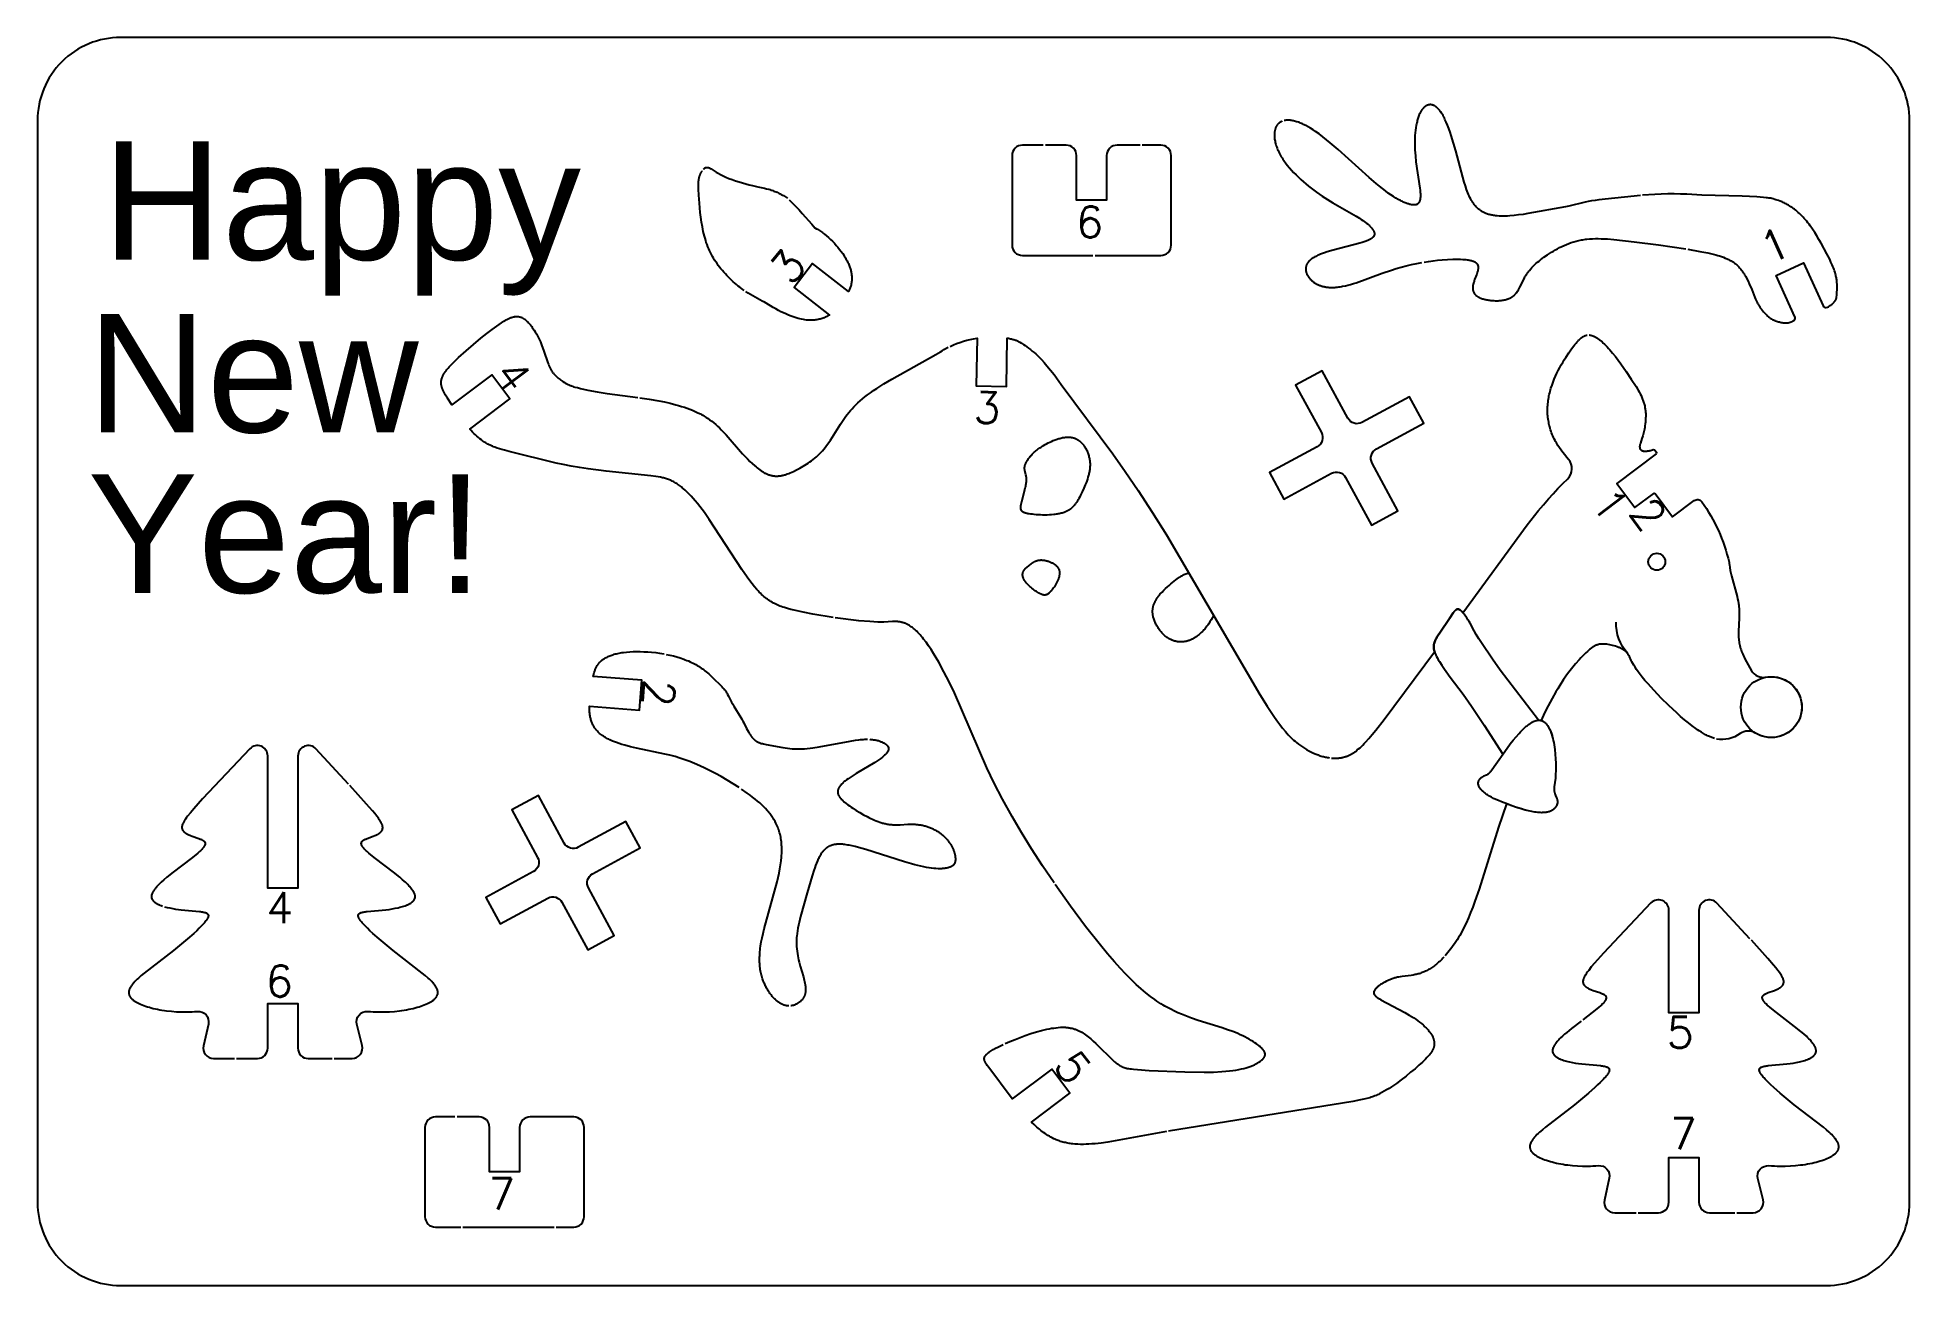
# Model space of a CAD drawing. Extents: x -338 to -158, y -220 to -100.
import ezdxf

# ---------------------------------------------------------------- set-up
doc = ezdxf.new("R2010")
doc.units = 0
doc.layers.add('DEFAULT', color=7, linetype='CONTINUOUS')
doc.layers.add('ENGRAVE', color=7, linetype='CONTINUOUS')
doc.styles.add('DEFAULT', font='arial.ttf')
doc.styles.add('MTXPL_CONSOLAS', font='txt.shx', dxfattribs={"height": 0.2})

msp = doc.modelspace()

# ---------------------------------------------------------------- texts
at = {"layer": 'DEFAULT'}
for s, height, style, p in [('Happy', 11.392, 'DEFAULT', (-332.21, -121.21)), ('6', 3, 'MTXPL_CONSOLAS', (-238.59, -119.08)), ('New', 11.392, 'DEFAULT', (-333.67, -137.81)), ('Year!', 11.392, 'DEFAULT', (-333.65, -153.23)), ('4', 3, 'MTXPL_CONSOLAS', (-316.45, -185)), ('6', 3, 'MTXPL_CONSOLAS', (-316.5, -192.06)), ('5', 3, 'MTXPL_CONSOLAS', (-181.8, -196.99)), ('7', 3, 'MTXPL_CONSOLAS', (-181.49, -206.73)), ('7', 3, 'MTXPL_CONSOLAS', (-295.1, -212.52))]:
    msp.add_text(s, height=height, dxfattribs=dict(at, style=style)).set_placement(p)
at = {"layer": 'DEFAULT', "style": 'MTXPL_CONSOLAS'}
for s, rotation, p in [('1', 24.55, (-171.96, -121.72)), ('3', 50.2364, (-265.98, -123.8)), ('4', 306.9927, (-294.7, -132.22)), ('3', 358.2861, (-248.49, -136.89)), ('1', 306.9927, (-189.22, -144.62)), ('2', 306.9927, (-185.55, -145.55)), ('2', 265.5742, (-280.13, -161.47)), ('5', 306.9927, (-240.89, -198.72))]:
    msp.add_text(s, height=3, rotation=rotation, dxfattribs=at).set_placement(p)

# ---------------------------------------------------------------- linework, layer by layer
at = {"layer": 'DEFAULT', "color": 1}
msp.add_line((-297.57, -214.21), (-288.8, -214.21), dxfattribs=at)
for points in [[(-330.47, -219.83), (-166.47, -219.83, 0.414214), (-158.47, -211.83), (-158.47, -107.83, 0.414214), (-166.47, -99.83), (-330.47, -99.83, 0.414214), (-338.47, -107.83), (-338.47, -211.83, 0.414214)], [(-212.47, -136.45), (-214.95, -131.88), (-217.5, -133.26), (-215.02, -137.83, -0.414214), (-215.42, -139.19), (-220, -141.67), (-218.62, -144.22), (-214.04, -141.74, -0.414214), (-212.69, -142.14), (-210.21, -146.72), (-207.66, -145.33), (-210.14, -140.76, -0.414214), (-209.73, -139.4), (-205.16, -136.92), (-206.54, -134.38), (-211.12, -136.85, -0.414214)], [(-287.83, -177.29), (-290.31, -172.71), (-292.86, -174.1), (-290.38, -178.67, -0.414214), (-290.78, -180.03), (-295.35, -182.51), (-293.97, -185.06), (-289.4, -182.58, -0.414214), (-288.04, -182.98), (-285.56, -187.55), (-283.01, -186.17), (-285.49, -181.6, -0.414214), (-285.09, -180.24), (-280.52, -177.76), (-281.9, -175.21), (-286.47, -177.69, -0.414214)]]:
    msp.add_lwpolyline(points, format="xyb", close=True, dxfattribs=at)
for points in [[(-218.79, -107.89), (-218.82, -107.9), (-218.85, -107.91), (-218.87, -107.92), (-218.9, -107.94), (-218.92, -107.95), (-218.95, -107.96), (-218.97, -107.98), (-218.99, -107.99), (-219.02, -108.01), (-219.04, -108.02), (-219.06, -108.04), (-219.08, -108.06), (-219.1, -108.07), (-219.12, -108.09), (-219.14, -108.11), (-219.16, -108.13), (-219.17, -108.14), (-219.19, -108.15), (-219.2, -108.17), (-219.21, -108.18), (-219.24, -108.21), (-219.26, -108.24), (-219.28, -108.27), (-219.31, -108.3), (-219.33, -108.34), (-219.35, -108.37), (-219.37, -108.4), (-219.38, -108.44), (-219.4, -108.47), (-219.42, -108.51), (-219.43, -108.55), (-219.45, -108.59), (-219.46, -108.63), (-219.47, -108.67), (-219.48, -108.71), (-219.49, -108.75), (-219.5, -108.79), (-219.51, -108.83), (-219.52, -108.88), (-219.52, -108.92), (-219.53, -108.97), (-219.53, -109.01), (-219.54, -109.06), (-219.54, -109.1), (-219.54, -109.15), (-219.54, -109.2), (-219.54, -109.25), (-219.54, -109.3), (-219.54, -109.34), (-219.54, -109.39), (-219.53, -109.44), (-219.53, -109.5), (-219.52, -109.6), (-219.5, -109.7), (-219.48, -109.81), (-219.46, -109.92), (-219.43, -110.03), (-219.4, -110.14), (-219.36, -110.25), (-219.32, -110.37), (-219.28, -110.48), (-219.23, -110.59), (-219.18, -110.71), (-219.13, -110.83), (-219.07, -110.94), (-219.01, -111.06), (-218.95, -111.18), (-218.88, -111.3), (-218.8, -111.42), (-218.73, -111.53), (-218.65, -111.65), (-218.56, -111.77), (-218.48, -111.89), (-218.3, -112.12), (-218.1, -112.36), (-217.9, -112.59), (-217.69, -112.82), (-217.46, -113.05), (-217.23, -113.27), (-217, -113.5), (-216.75, -113.71), (-216.51, -113.92), (-216.25, -114.13), (-216, -114.33), (-215.74, -114.53), (-215.48, -114.72), (-214.96, -115.08), (-214.44, -115.41), (-213.93, -115.72), (-211.69, -117), (-211.35, -117.21), (-211.19, -117.32), (-211.04, -117.42), (-210.9, -117.52), (-210.77, -117.61), (-210.65, -117.71), (-210.54, -117.8), (-210.44, -117.89), (-210.39, -117.94), (-210.35, -117.98), (-210.31, -118.03), (-210.26, -118.07), (-210.23, -118.11), (-210.19, -118.15), (-210.16, -118.19), (-210.13, -118.24), (-210.1, -118.28), (-210.07, -118.32), (-210.05, -118.36), (-210.03, -118.37), (-210.02, -118.39), (-210.01, -118.41), (-210, -118.43), (-209.99, -118.45), (-209.98, -118.47), (-209.98, -118.49), (-209.97, -118.51), (-209.96, -118.53), (-209.95, -118.55), (-209.95, -118.56), (-209.94, -118.58), (-209.94, -118.6), (-209.93, -118.62), (-209.93, -118.64), (-209.93, -118.65), (-209.93, -118.65), (-209.92, -118.66), (-209.92, -118.67), (-209.92, -118.68), (-209.92, -118.69), (-209.92, -118.7), (-209.92, -118.71), (-209.92, -118.72), (-209.92, -118.73), (-209.92, -118.73), (-209.92, -118.74), (-209.92, -118.75), (-209.92, -118.76), (-209.92, -118.77), (-209.92, -118.78), (-209.93, -118.79), (-209.93, -118.8), (-209.93, -118.8), (-209.93, -118.81), (-209.93, -118.82), (-209.94, -118.83), (-209.94, -118.84), (-209.94, -118.85), (-209.94, -118.86), (-209.95, -118.86), (-209.95, -118.87), (-209.95, -118.88), (-209.96, -118.89), (-209.96, -118.9), (-209.96, -118.91), (-209.97, -118.91), (-209.97, -118.92), (-209.98, -118.93), (-209.98, -118.94), (-209.99, -118.95), (-209.99, -118.96), (-210, -118.96), (-210.01, -118.97), (-210.01, -118.98), (-210.02, -118.99), (-210.02, -119), (-210.04, -119.01), (-210.05, -119.03), (-210.07, -119.05), (-210.09, -119.06), (-210.1, -119.08), (-210.12, -119.1), (-210.14, -119.11), (-210.16, -119.13), (-210.19, -119.15), (-210.21, -119.16), (-210.23, -119.18), (-210.26, -119.2), (-210.28, -119.21), (-210.31, -119.23), (-210.37, -119.26), (-210.43, -119.29), (-210.5, -119.33), (-210.57, -119.36), (-210.65, -119.39), (-210.73, -119.42), (-210.82, -119.46), (-210.91, -119.49), (-211.11, -119.56), (-211.34, -119.62), (-213.9, -120.29), (-214.47, -120.46), (-214.74, -120.55), (-215, -120.64), (-215.12, -120.68), (-215.24, -120.73), (-215.35, -120.78), (-215.45, -120.83), (-215.55, -120.88), (-215.65, -120.93), (-215.74, -120.98), (-215.82, -121.03), (-215.86, -121.06), (-215.9, -121.08), (-215.94, -121.11), (-215.97, -121.13), (-216.01, -121.16), (-216.04, -121.19), (-216.07, -121.21), (-216.1, -121.24), (-216.13, -121.27), (-216.16, -121.3), (-216.19, -121.32), (-216.22, -121.35), (-216.24, -121.38), (-216.26, -121.41), (-216.29, -121.43), (-216.31, -121.46), (-216.33, -121.49), (-216.35, -121.52), (-216.37, -121.54), (-216.38, -121.57), (-216.4, -121.6), (-216.42, -121.63), (-216.43, -121.66), (-216.44, -121.68), (-216.46, -121.71), (-216.47, -121.74), (-216.48, -121.77), (-216.49, -121.8), (-216.49, -121.82), (-216.5, -121.85), (-216.51, -121.88), (-216.51, -121.91), (-216.52, -121.93), (-216.52, -121.96), (-216.53, -121.99), (-216.53, -122.02), (-216.53, -122.05), (-216.53, -122.07), (-216.53, -122.1), (-216.53, -122.13), (-216.53, -122.16), (-216.53, -122.18), (-216.53, -122.21), (-216.52, -122.24), (-216.52, -122.27), (-216.51, -122.29), (-216.51, -122.32), (-216.5, -122.35), (-216.5, -122.37), (-216.49, -122.4), (-216.48, -122.43), (-216.47, -122.45), (-216.46, -122.48), (-216.45, -122.5), (-216.44, -122.53), (-216.43, -122.56), (-216.42, -122.58), (-216.41, -122.61), (-216.4, -122.63), (-216.39, -122.66), (-216.37, -122.68), (-216.36, -122.71), (-216.33, -122.75), (-216.3, -122.8), (-216.27, -122.85), (-216.24, -122.9), (-216.2, -122.94), (-216.17, -122.99), (-216.13, -123.03), (-216.09, -123.07), (-216.05, -123.12), (-216.01, -123.16), (-215.96, -123.2), (-215.92, -123.24), (-215.87, -123.27), (-215.82, -123.31), (-215.78, -123.35), (-215.73, -123.38), (-215.67, -123.42), (-215.62, -123.45), (-215.57, -123.48), (-215.52, -123.51), (-215.46, -123.54), (-215.41, -123.57), (-215.35, -123.6), (-215.29, -123.62), (-215.24, -123.65), (-215.18, -123.67), (-215.12, -123.69), (-215.06, -123.71), (-215, -123.73), (-214.94, -123.75), (-214.88, -123.77), (-214.82, -123.78), (-214.76, -123.79), (-214.7, -123.81), (-214.64, -123.82), (-214.57, -123.83), (-214.51, -123.84), (-214.45, -123.84), (-214.38, -123.85), (-214.26, -123.86), (-214.13, -123.87), (-214, -123.87), (-213.87, -123.86), (-213.74, -123.86), (-213.62, -123.85), (-213.49, -123.84), (-213.36, -123.82), (-213.23, -123.8), (-213.1, -123.78), (-212.98, -123.76), (-212.72, -123.71), (-212.47, -123.65), (-212.22, -123.58), (-211.95, -123.5), (-211.68, -123.42), (-209.17, -122.51), (-208.28, -122.21), (-207.82, -122.06), (-207.35, -121.92), (-206.86, -121.79), (-206.36, -121.67), (-205.86, -121.57), (-205.35, -121.47)], [(-184.34, -115.03), (-188.36, -115.46), (-188.71, -115.5), (-189.04, -115.55), (-189.36, -115.61), (-189.67, -115.68), (-191.22, -116.05), (-191.55, -116.11), (-195.18, -116.77), (-195.62, -116.84), (-196.06, -116.9), (-196.49, -116.95), (-196.91, -116.98), (-197.12, -117), (-197.33, -117), (-197.53, -117.01), (-197.72, -117.01), (-197.92, -117), (-198.11, -116.99), (-198.29, -116.97), (-198.38, -116.96), (-198.47, -116.95), (-198.56, -116.93), (-198.64, -116.92), (-198.73, -116.9), (-198.81, -116.88), (-198.89, -116.86), (-198.97, -116.84), (-199.05, -116.81), (-199.13, -116.78), (-199.2, -116.76), (-199.27, -116.73), (-199.34, -116.69), (-199.41, -116.66), (-199.48, -116.62), (-199.55, -116.59), (-199.61, -116.55), (-199.68, -116.51), (-199.74, -116.46), (-199.8, -116.42), (-199.86, -116.37), (-199.91, -116.33), (-199.97, -116.28), (-200.02, -116.23), (-200.08, -116.17), (-200.13, -116.12), (-200.18, -116.06), (-200.23, -116.01), (-200.28, -115.95), (-200.32, -115.89), (-200.37, -115.83), (-200.41, -115.77), (-200.46, -115.7), (-200.5, -115.64), (-200.54, -115.57), (-200.58, -115.5), (-200.62, -115.44), (-200.66, -115.37), (-200.74, -115.22), (-200.81, -115.07), (-200.87, -114.92), (-200.94, -114.77), (-201, -114.61), (-201.06, -114.44), (-201.17, -114.11), (-201.28, -113.76), (-202.09, -110.74), (-202.31, -109.99), (-202.54, -109.27), (-202.65, -108.93), (-202.77, -108.6), (-202.89, -108.28), (-203.02, -107.99), (-203.14, -107.71), (-203.2, -107.58), (-203.27, -107.46), (-203.33, -107.34), (-203.39, -107.23), (-203.46, -107.12), (-203.52, -107.02), (-203.56, -106.97), (-203.59, -106.93), (-203.62, -106.89), (-203.65, -106.84), (-203.69, -106.8), (-203.72, -106.76), (-203.75, -106.73), (-203.79, -106.69), (-203.82, -106.66), (-203.85, -106.62), (-203.88, -106.59), (-203.92, -106.56), (-203.95, -106.54), (-203.98, -106.51), (-204.02, -106.49), (-204.05, -106.46), (-204.08, -106.44), (-204.11, -106.42), (-204.15, -106.4), (-204.18, -106.39), (-204.2, -106.38), (-204.21, -106.37), (-204.23, -106.36), (-204.24, -106.36), (-204.26, -106.35), (-204.28, -106.34), (-204.29, -106.34), (-204.31, -106.33), (-204.33, -106.33), (-204.34, -106.32), (-204.36, -106.32), (-204.37, -106.31), (-204.39, -106.31), (-204.41, -106.31), (-204.42, -106.3), (-204.44, -106.3), (-204.45, -106.3), (-204.47, -106.3), (-204.48, -106.3), (-204.5, -106.29), (-204.52, -106.29), (-204.53, -106.29), (-204.55, -106.29), (-204.56, -106.29), (-204.58, -106.29), (-204.59, -106.29), (-204.61, -106.29), (-204.63, -106.3), (-204.64, -106.3), (-204.66, -106.3), (-204.67, -106.3), (-204.69, -106.3), (-204.7, -106.31), (-204.72, -106.31), (-204.73, -106.31), (-204.75, -106.32), (-204.76, -106.32), (-204.78, -106.33), (-204.79, -106.33), (-204.81, -106.34), (-204.82, -106.34), (-204.84, -106.35), (-204.85, -106.35), (-204.87, -106.36), (-204.88, -106.37), (-204.9, -106.38), (-204.91, -106.38), (-204.92, -106.39), (-204.94, -106.4), (-204.95, -106.41), (-204.98, -106.42), (-205.01, -106.44), (-205.04, -106.46), (-205.07, -106.48), (-205.09, -106.5), (-205.12, -106.53), (-205.15, -106.55), (-205.17, -106.58), (-205.2, -106.6), (-205.22, -106.63), (-205.25, -106.66), (-205.27, -106.69), (-205.3, -106.72), (-205.32, -106.75), (-205.35, -106.78), (-205.37, -106.82), (-205.39, -106.85), (-205.42, -106.89), (-205.44, -106.92), (-205.46, -106.96), (-205.48, -107), (-205.53, -107.08), (-205.57, -107.16), (-205.61, -107.25), (-205.64, -107.34), (-205.68, -107.43), (-205.71, -107.52), (-205.74, -107.62), (-205.77, -107.73), (-205.8, -107.83), (-205.83, -107.94), (-205.86, -108.05), (-205.88, -108.16), (-205.9, -108.28), (-205.94, -108.51), (-205.98, -108.76), (-206.01, -109.01), (-206.03, -109.27), (-206.04, -109.54), (-206.05, -109.81), (-206.05, -110.09), (-206.05, -110.37), (-206.03, -110.65), (-206.02, -110.93), (-205.99, -111.22), (-205.93, -111.78), (-205.56, -114.32), (-205.54, -114.52), (-205.52, -114.71), (-205.51, -114.88), (-205.51, -114.96), (-205.51, -115.04), (-205.51, -115.11), (-205.51, -115.18), (-205.52, -115.25), (-205.52, -115.31), (-205.53, -115.34), (-205.53, -115.37), (-205.54, -115.4), (-205.54, -115.43), (-205.55, -115.46), (-205.55, -115.49), (-205.56, -115.51), (-205.57, -115.54), (-205.58, -115.56), (-205.58, -115.58), (-205.59, -115.61), (-205.6, -115.63), (-205.61, -115.65), (-205.62, -115.66), (-205.62, -115.67), (-205.63, -115.68), (-205.63, -115.69), (-205.64, -115.7), (-205.65, -115.71), (-205.65, -115.72), (-205.66, -115.72), (-205.66, -115.73), (-205.67, -115.74), (-205.68, -115.75), (-205.68, -115.76), (-205.69, -115.77), (-205.7, -115.77), (-205.7, -115.78), (-205.71, -115.79), (-205.72, -115.8), (-205.73, -115.8), (-205.73, -115.81), (-205.74, -115.82), (-205.75, -115.82), (-205.76, -115.83), (-205.76, -115.83), (-205.77, -115.84), (-205.78, -115.85), (-205.79, -115.85), (-205.8, -115.86), (-205.81, -115.86), (-205.82, -115.87), (-205.83, -115.87), (-205.83, -115.88), (-205.84, -115.88), (-205.85, -115.88), (-205.86, -115.89), (-205.87, -115.89), (-205.88, -115.9), (-205.89, -115.9), (-205.9, -115.9), (-205.91, -115.91), (-205.92, -115.91), (-205.93, -115.91), (-205.95, -115.91), (-205.96, -115.92), (-205.97, -115.92), (-205.99, -115.92), (-206.01, -115.93), (-206.04, -115.93), (-206.06, -115.93), (-206.09, -115.93), (-206.11, -115.93), (-206.14, -115.93), (-206.17, -115.93), (-206.19, -115.93), (-206.22, -115.93), (-206.25, -115.93), (-206.28, -115.92), (-206.31, -115.92), (-206.37, -115.91), (-206.44, -115.9), (-206.51, -115.88), (-206.58, -115.86), (-206.65, -115.84), (-206.72, -115.82), (-206.8, -115.79), (-206.88, -115.76), (-206.97, -115.73), (-207.06, -115.7), (-207.15, -115.66), (-207.24, -115.61), (-207.33, -115.57), (-207.43, -115.51), (-207.64, -115.4), (-207.86, -115.27), (-208.09, -115.13), (-208.34, -114.97), (-208.59, -114.79), (-208.87, -114.59), (-209.15, -114.37), (-209.45, -114.14), (-209.76, -113.88), (-210.43, -113.3), (-213.42, -110.62), (-214.17, -109.97), (-214.54, -109.67), (-214.9, -109.38), (-215.25, -109.11), (-215.59, -108.87), (-215.83, -108.71), (-216.07, -108.56), (-216.3, -108.43), (-216.52, -108.31), (-216.63, -108.25), (-216.74, -108.2), (-216.84, -108.15), (-216.94, -108.1), (-217.04, -108.06), (-217.14, -108.02), (-217.24, -107.99), (-217.34, -107.96), (-217.43, -107.93), (-217.52, -107.9), (-217.61, -107.88), (-217.7, -107.86), (-217.78, -107.84), (-217.87, -107.82), (-217.95, -107.81), (-218.03, -107.8), (-218.1, -107.8), (-218.14, -107.79), (-218.18, -107.79), (-218.22, -107.79), (-218.25, -107.79), (-218.29, -107.79), (-218.33, -107.79), (-218.36, -107.8), (-218.4, -107.8), (-218.43, -107.8), (-218.46, -107.81), (-218.5, -107.81), (-218.53, -107.82), (-218.56, -107.82), (-218.59, -107.83)], [(-270.52, -124.15), (-270.77, -123.97), (-270.93, -123.85), (-271.09, -123.73), (-271.25, -123.59), (-271.41, -123.46), (-271.57, -123.32), (-271.73, -123.18), (-271.88, -123.03), (-272.04, -122.88), (-272.19, -122.73), (-272.33, -122.57), (-272.48, -122.41), (-272.62, -122.25), (-272.75, -122.08), (-272.89, -121.92), (-273.01, -121.75), (-273.13, -121.58), (-273.25, -121.4), (-273.36, -121.23), (-273.47, -121.05), (-273.57, -120.88), (-273.67, -120.7), (-273.76, -120.51), (-273.85, -120.33), (-273.93, -120.14), (-274.01, -119.95), (-274.09, -119.75), (-274.16, -119.55), (-274.22, -119.35), (-274.28, -119.14), (-274.34, -118.93), (-274.4, -118.72), (-274.45, -118.5), (-274.5, -118.27), (-274.54, -118.04), (-274.62, -117.58), (-274.68, -117.12), (-274.74, -116.65), (-274.82, -115.78), (-274.88, -115.01), (-274.91, -114.41), (-274.91, -114.16), (-274.91, -113.94), (-274.91, -113.84), (-274.91, -113.75), (-274.9, -113.66), (-274.89, -113.57), (-274.88, -113.49), (-274.87, -113.42), (-274.86, -113.38), (-274.85, -113.34), (-274.85, -113.31), (-274.84, -113.27), (-274.82, -113.23), (-274.81, -113.18), (-274.8, -113.14), (-274.78, -113.09), (-274.76, -113.05), (-274.75, -113.01), (-274.73, -112.97), (-274.71, -112.93), (-274.69, -112.89), (-274.67, -112.85), (-274.65, -112.82), (-274.63, -112.78), (-274.61, -112.75), (-274.59, -112.71), (-274.57, -112.68), (-274.55, -112.65)], [(-274.42, -112.49), (-274.4, -112.47), (-274.38, -112.45), (-274.36, -112.43), (-274.34, -112.42), (-274.33, -112.41), (-274.31, -112.4), (-274.3, -112.39), (-274.3, -112.39), (-274.29, -112.38), (-274.28, -112.38), (-274.27, -112.37), (-274.27, -112.37), (-274.26, -112.36), (-274.25, -112.36), (-274.24, -112.35), (-274.23, -112.35), (-274.23, -112.35), (-274.22, -112.34), (-274.21, -112.34), (-274.2, -112.34), (-274.19, -112.34), (-274.19, -112.33), (-274.18, -112.33), (-274.17, -112.33), (-274.16, -112.33), (-274.15, -112.33), (-274.14, -112.33), (-274.14, -112.32), (-274.13, -112.32), (-274.12, -112.32), (-274.11, -112.32), (-274.1, -112.32), (-274.09, -112.32), (-274.08, -112.32), (-274.07, -112.32), (-274.06, -112.33), (-274.05, -112.33), (-274.04, -112.33), (-274.04, -112.33), (-274.03, -112.33), (-274.02, -112.33), (-274.01, -112.34), (-273.99, -112.34), (-273.98, -112.34), (-273.96, -112.35), (-273.94, -112.35), (-273.92, -112.36), (-273.9, -112.37), (-273.87, -112.38), (-273.85, -112.39), (-273.82, -112.41), (-273.77, -112.43), (-273.71, -112.47), (-273.2, -112.78), (-273.01, -112.89), (-272.79, -113.01), (-272.55, -113.13), (-272.42, -113.19), (-272.28, -113.25), (-271.99, -113.38), (-271.68, -113.5), (-271.35, -113.61), (-271.01, -113.72), (-270.35, -113.92), (-270.03, -114.01), (-269.73, -114.08), (-269.22, -114.2), (-268.57, -114.33), (-268.37, -114.38), (-268.16, -114.43), (-268.06, -114.46), (-267.95, -114.5), (-267.86, -114.53), (-267.76, -114.56), (-267.66, -114.6), (-267.57, -114.64), (-267.46, -114.68), (-267.36, -114.72), (-267.26, -114.77), (-267.16, -114.82), (-267.06, -114.87), (-266.95, -114.92), (-266.85, -114.98), (-266.75, -115.04), (-266.65, -115.1), (-266.55, -115.17), (-266.45, -115.23), (-266.35, -115.3)], [(-205.15, -121.44), (-204.72, -121.37), (-204.28, -121.31), (-203.85, -121.26), (-203.4, -121.22), (-202.89, -121.18), (-202.38, -121.16), (-202.13, -121.15), (-201.89, -121.15), (-201.66, -121.16), (-201.43, -121.17), (-201.22, -121.18), (-201.12, -121.19), (-201.02, -121.2), (-200.92, -121.22), (-200.83, -121.23), (-200.74, -121.25), (-200.66, -121.27), (-200.62, -121.28), (-200.58, -121.29), (-200.54, -121.3), (-200.5, -121.32), (-200.46, -121.33), (-200.43, -121.34), (-200.39, -121.35), (-200.36, -121.37), (-200.33, -121.38), (-200.3, -121.4), (-200.27, -121.41), (-200.26, -121.42), (-200.24, -121.43), (-200.23, -121.44), (-200.22, -121.45), (-200.2, -121.45), (-200.19, -121.46), (-200.18, -121.47), (-200.17, -121.48), (-200.15, -121.49), (-200.14, -121.5), (-200.13, -121.51), (-200.12, -121.52), (-200.11, -121.53), (-200.1, -121.54), (-200.09, -121.55), (-200.08, -121.56), (-200.08, -121.57), (-200.07, -121.58), (-200.06, -121.59), (-200.05, -121.6), (-200.04, -121.61), (-200.04, -121.62), (-200.03, -121.63), (-200.02, -121.64), (-200.02, -121.65), (-200.01, -121.66), (-200.01, -121.68), (-200, -121.69), (-200, -121.7), (-199.99, -121.71), (-199.99, -121.72), (-199.98, -121.74), (-199.98, -121.75), (-199.97, -121.76), (-199.97, -121.77), (-199.97, -121.78), (-199.96, -121.8), (-199.96, -121.81), (-199.96, -121.82), (-199.96, -121.84), (-199.96, -121.85), (-199.95, -121.86), (-199.95, -121.88), (-199.95, -121.89), (-199.95, -121.92), (-199.95, -121.94), (-199.95, -121.97), (-199.95, -122), (-199.95, -122.03), (-199.95, -122.06), (-199.96, -122.08), (-199.96, -122.11), (-199.97, -122.14), (-199.97, -122.17), (-199.98, -122.2), (-199.99, -122.26), (-200.01, -122.33), (-200.03, -122.39), (-200.04, -122.45), (-200.09, -122.58), (-200.29, -123.1), (-200.33, -123.23), (-200.35, -123.29), (-200.37, -123.35), (-200.39, -123.41), (-200.41, -123.47), (-200.42, -123.54), (-200.44, -123.59), (-200.45, -123.65), (-200.46, -123.71), (-200.46, -123.77), (-200.47, -123.8), (-200.47, -123.82), (-200.47, -123.85), (-200.47, -123.88), (-200.47, -123.91), (-200.47, -123.93), (-200.47, -123.96), (-200.47, -123.99), (-200.47, -124.01), (-200.47, -124.04), (-200.46, -124.06), (-200.46, -124.09), (-200.45, -124.12), (-200.45, -124.14), (-200.44, -124.16), (-200.44, -124.19), (-200.43, -124.21), (-200.42, -124.24), (-200.41, -124.26), (-200.4, -124.29), (-200.39, -124.31), (-200.38, -124.33), (-200.37, -124.35), (-200.36, -124.38), (-200.35, -124.4), (-200.33, -124.42), (-200.32, -124.44), (-200.31, -124.46), (-200.29, -124.49), (-200.27, -124.51), (-200.26, -124.53), (-200.24, -124.55), (-200.22, -124.57), (-200.2, -124.59), (-200.18, -124.61), (-200.16, -124.63), (-200.13, -124.64), (-200.11, -124.66), (-200.09, -124.68), (-200.06, -124.7), (-200.04, -124.72), (-200.01, -124.73), (-199.98, -124.75), (-199.96, -124.77), (-199.93, -124.79), (-199.9, -124.8), (-199.86, -124.82), (-199.83, -124.83), (-199.8, -124.85), (-199.77, -124.86), (-199.69, -124.89), (-199.62, -124.92), (-199.54, -124.95), (-199.46, -124.97), (-199.38, -124.99), (-199.29, -125.02), (-199.2, -125.04), (-199.11, -125.05), (-199.02, -125.07), (-198.92, -125.09), (-198.83, -125.1), (-198.73, -125.11), (-198.63, -125.12), (-198.53, -125.13), (-198.43, -125.13), (-198.33, -125.14), (-198.23, -125.14), (-198.13, -125.14), (-198.03, -125.14), (-197.93, -125.13), (-197.83, -125.12), (-197.73, -125.11), (-197.63, -125.1), (-197.54, -125.09), (-197.45, -125.07), (-197.35, -125.05), (-197.26, -125.03), (-197.22, -125.02), (-197.18, -125), (-197.13, -124.99), (-197.09, -124.97), (-197.05, -124.96), (-197.01, -124.94), (-196.97, -124.93), (-196.93, -124.91), (-196.89, -124.89), (-196.85, -124.87), (-196.82, -124.86), (-196.78, -124.84), (-196.75, -124.81), (-196.71, -124.79), (-196.68, -124.77), (-196.65, -124.75), (-196.61, -124.73), (-196.58, -124.7), (-196.55, -124.68), (-196.52, -124.65), (-196.49, -124.63), (-196.46, -124.6), (-196.44, -124.57), (-196.41, -124.55), (-196.38, -124.52), (-196.36, -124.49), (-196.33, -124.46), (-196.31, -124.43), (-196.28, -124.4), (-196.26, -124.37), (-196.21, -124.31), (-196.17, -124.24), (-196.13, -124.18), (-196.08, -124.11), (-196.04, -124.04), (-196, -123.97), (-195.93, -123.83), (-195.57, -123.09), (-195.49, -122.94), (-195.45, -122.86), (-195.41, -122.79), (-195.36, -122.72), (-195.32, -122.65), (-195.27, -122.57), (-195.22, -122.5), (-195.17, -122.43), (-195.12, -122.37), (-195.07, -122.3), (-195.01, -122.23), (-194.9, -122.09), (-194.78, -121.96), (-194.66, -121.83), (-194.53, -121.7), (-194.39, -121.58), (-194.25, -121.45), (-194.1, -121.33), (-193.95, -121.2), (-193.79, -121.08), (-193.63, -120.96), (-193.28, -120.72), (-192.91, -120.48), (-192.72, -120.37), (-192.53, -120.25), (-192.32, -120.14), (-192.12, -120.03), (-191.9, -119.93), (-191.69, -119.83), (-191.46, -119.73), (-191.24, -119.64), (-191, -119.56), (-190.76, -119.48), (-190.52, -119.41), (-190.4, -119.38), (-190.27, -119.35), (-190.15, -119.33), (-190.02, -119.3), (-189.89, -119.28), (-189.76, -119.26), (-189.63, -119.24), (-189.5, -119.22), (-189.23, -119.2), (-188.96, -119.18), (-188.68, -119.17), (-188.4, -119.17), (-188.11, -119.18), (-187.82, -119.19), (-187.52, -119.21), (-186.91, -119.26), (-184.95, -119.48), (-182.62, -119.77), (-179.99, -120.16)], [(-261.97, -155.59), (-263.93, -155.27), (-264.86, -155.09), (-265.72, -154.9), (-266.05, -154.82), (-266.37, -154.73), (-266.66, -154.64), (-266.81, -154.6), (-266.95, -154.55), (-267.08, -154.5), (-267.21, -154.44), (-267.34, -154.39), (-267.47, -154.33), (-267.59, -154.27), (-267.71, -154.21), (-267.83, -154.14), (-267.95, -154.07), (-268.06, -154), (-268.18, -153.92), (-268.29, -153.84), (-268.4, -153.76), (-268.51, -153.67), (-268.63, -153.58), (-268.74, -153.48), (-268.85, -153.38), (-268.96, -153.27), (-269.07, -153.16), (-269.18, -153.04), (-269.29, -152.92), (-269.52, -152.66), (-269.75, -152.37), (-269.99, -152.06), (-270.24, -151.72), (-270.75, -150.99), (-273.89, -146.18), (-274.35, -145.51), (-274.8, -144.92), (-275.01, -144.65), (-275.22, -144.39), (-275.42, -144.16), (-275.62, -143.94), (-275.81, -143.73), (-276.01, -143.54), (-276.19, -143.36), (-276.38, -143.2), (-276.47, -143.12), (-276.56, -143.05), (-276.65, -142.98), (-276.74, -142.91), (-276.83, -142.85), (-276.92, -142.78), (-277, -142.73), (-277.09, -142.67), (-277.18, -142.62), (-277.27, -142.57), (-277.35, -142.52), (-277.44, -142.48), (-277.53, -142.44), (-277.62, -142.4), (-277.71, -142.36), (-277.8, -142.33), (-277.89, -142.29), (-277.98, -142.26), (-278.08, -142.23), (-278.17, -142.21), (-278.27, -142.18), (-278.37, -142.16), (-278.57, -142.11), (-278.79, -142.07), (-279.02, -142.03), (-279.51, -141.97), (-283.8, -141.52), (-285.51, -141.3), (-286.35, -141.18), (-287.15, -141.04), (-287.91, -140.9), (-288.61, -140.75), (-293.11, -139.64), (-293.58, -139.52), (-293.82, -139.45), (-294.05, -139.38), (-294.28, -139.31), (-294.5, -139.23), (-294.61, -139.18), (-294.72, -139.14), (-294.83, -139.09), (-294.94, -139.04), (-295.05, -138.99), (-295.16, -138.93), (-295.26, -138.87), (-295.37, -138.81), (-295.48, -138.74), (-295.58, -138.68), (-295.69, -138.61), (-295.79, -138.53), (-295.93, -138.42), (-296.08, -138.3), (-296.22, -138.18), (-296.36, -138.05), (-296.5, -137.92), (-296.63, -137.78), (-296.77, -137.63), (-296.9, -137.49), (-293.05, -134.59), (-294.79, -132.27), (-298.63, -135.16), (-299.06, -134.51), (-299.23, -134.23), (-299.31, -134.1), (-299.37, -133.97), (-299.43, -133.85), (-299.46, -133.79), (-299.49, -133.73), (-299.51, -133.68), (-299.53, -133.62), (-299.55, -133.56), (-299.57, -133.51), (-299.59, -133.46), (-299.6, -133.4), (-299.61, -133.35), (-299.62, -133.3), (-299.63, -133.25), (-299.64, -133.19), (-299.64, -133.17), (-299.65, -133.14), (-299.65, -133.12), (-299.65, -133.09), (-299.65, -133.07), (-299.65, -133.04), (-299.65, -133.01), (-299.65, -132.99), (-299.65, -132.96), (-299.65, -132.93), (-299.65, -132.91), (-299.64, -132.88), (-299.64, -132.86), (-299.64, -132.83), (-299.63, -132.8), (-299.63, -132.78), (-299.62, -132.75), (-299.62, -132.73), (-299.61, -132.7), (-299.61, -132.67), (-299.6, -132.65), (-299.59, -132.62), (-299.58, -132.59), (-299.57, -132.57), (-299.55, -132.51), (-299.53, -132.46), (-299.51, -132.4), (-299.48, -132.35), (-299.46, -132.29), (-299.43, -132.24), (-299.39, -132.18), (-299.36, -132.12), (-299.32, -132.07), (-299.28, -132.01), (-299.24, -131.95), (-299.19, -131.89), (-299.1, -131.76), (-298.99, -131.64), (-298.88, -131.5), (-298.75, -131.37), (-298.62, -131.23), (-298.32, -130.93), (-297.98, -130.61), (-297.26, -129.96), (-295.83, -128.75), (-295.25, -128.29), (-294.76, -127.9), (-294.31, -127.58), (-293.87, -127.27), (-293.63, -127.12), (-293.51, -127.05), (-293.39, -126.98), (-293.33, -126.94), (-293.27, -126.91), (-293.2, -126.88), (-293.14, -126.85), (-293.08, -126.82), (-293.01, -126.79), (-292.95, -126.77), (-292.88, -126.75), (-292.82, -126.73), (-292.79, -126.72), (-292.75, -126.71), (-292.72, -126.7), (-292.69, -126.69), (-292.65, -126.69), (-292.62, -126.68), (-292.59, -126.67), (-292.56, -126.67), (-292.52, -126.67), (-292.49, -126.66), (-292.46, -126.66), (-292.42, -126.66), (-292.39, -126.66), (-292.36, -126.66), (-292.33, -126.66), (-292.29, -126.66), (-292.26, -126.66), (-292.23, -126.67), (-292.19, -126.67), (-292.16, -126.68), (-292.13, -126.68), (-292.1, -126.69), (-292.06, -126.7), (-292.03, -126.71), (-292, -126.72), (-291.96, -126.73), (-291.93, -126.75), (-291.9, -126.76), (-291.87, -126.77), (-291.83, -126.79), (-291.8, -126.81), (-291.77, -126.83), (-291.73, -126.84), (-291.7, -126.87), (-291.67, -126.89), (-291.64, -126.91), (-291.6, -126.93), (-291.57, -126.96), (-291.54, -126.98), (-291.51, -127.01), (-291.48, -127.04), (-291.44, -127.07), (-291.38, -127.13), (-291.32, -127.19), (-291.25, -127.26), (-291.19, -127.33), (-291.13, -127.4), (-291.07, -127.47), (-291.01, -127.55), (-290.95, -127.63), (-290.89, -127.71), (-290.83, -127.8), (-290.72, -127.97), (-290.61, -128.15), (-290.5, -128.34), (-290.4, -128.53), (-290.3, -128.72), (-290.21, -128.91), (-290.12, -129.1), (-290.04, -129.29), (-289.97, -129.47), (-289.9, -129.65), (-289.77, -130.01), (-289.4, -131.11), (-289.35, -131.25), (-289.29, -131.38), (-289.24, -131.51), (-289.21, -131.58), (-289.18, -131.64), (-289.15, -131.7), (-289.11, -131.76), (-289.08, -131.81), (-289.05, -131.87), (-289.01, -131.92), (-288.97, -131.98), (-288.94, -132.03), (-288.9, -132.08), (-288.86, -132.13), (-288.82, -132.18), (-288.78, -132.22), (-288.74, -132.27), (-288.7, -132.31), (-288.65, -132.35), (-288.61, -132.4), (-288.57, -132.44), (-288.48, -132.52), (-288.4, -132.59), (-288.31, -132.66), (-288.22, -132.73), (-288.14, -132.79), (-288.05, -132.85), (-287.97, -132.9), (-287.81, -133), (-287.66, -133.09), (-287.58, -133.13), (-287.51, -133.17), (-287.44, -133.21), (-287.36, -133.24), (-287.28, -133.28), (-287.2, -133.31), (-287.11, -133.34), (-287.02, -133.37), (-286.92, -133.41), (-286.81, -133.44), (-286.56, -133.5), (-286.27, -133.57), (-285.55, -133.73), (-284.67, -133.89), (-283.71, -134.06), (-280.76, -134.46)], [(-280.56, -134.49), (-279.66, -134.62), (-278.73, -134.77), (-278.19, -134.88), (-277.64, -135), (-277.09, -135.14), (-276.82, -135.22), (-276.54, -135.3), (-276.27, -135.39), (-276, -135.48), (-275.74, -135.58), (-275.48, -135.68), (-275.22, -135.79), (-274.97, -135.91), (-274.73, -136.03), (-274.61, -136.09), (-274.5, -136.16), (-274.38, -136.23), (-274.27, -136.3), (-274.16, -136.37), (-274.05, -136.44), (-273.84, -136.59), (-273.64, -136.74), (-273.45, -136.89), (-273.26, -137.05), (-273.08, -137.22), (-272.9, -137.38), (-272.73, -137.55), (-272.57, -137.72), (-272.25, -138.05), (-270.67, -139.85), (-270.2, -140.35), (-269.97, -140.59), (-269.74, -140.81), (-269.5, -141.02), (-269.38, -141.12), (-269.26, -141.22), (-269.14, -141.31), (-269.02, -141.4), (-268.9, -141.49), (-268.77, -141.57), (-268.71, -141.61), (-268.65, -141.64), (-268.59, -141.68), (-268.52, -141.71), (-268.46, -141.74), (-268.4, -141.77), (-268.33, -141.8), (-268.27, -141.83), (-268.21, -141.85), (-268.14, -141.88), (-268.08, -141.9), (-268.01, -141.92), (-267.95, -141.93), (-267.88, -141.95), (-267.82, -141.96), (-267.75, -141.97), (-267.69, -141.98), (-267.62, -141.99), (-267.55, -142), (-267.49, -142), (-267.42, -142), (-267.35, -142), (-267.29, -142), (-267.22, -141.99), (-267.15, -141.98), (-267.08, -141.98), (-267.01, -141.97), (-266.94, -141.95), (-266.87, -141.94), (-266.81, -141.92), (-266.74, -141.91), (-266.66, -141.89), (-266.59, -141.87), (-266.52, -141.85), (-266.38, -141.8), (-266.23, -141.75), (-266.09, -141.69), (-265.94, -141.62), (-265.79, -141.56), (-265.48, -141.41), (-265.17, -141.24), (-265.01, -141.15), (-264.85, -141.06), (-264.69, -140.96), (-264.53, -140.86), (-264.36, -140.76), (-264.21, -140.65), (-264.05, -140.53), (-263.89, -140.41), (-263.73, -140.29), (-263.58, -140.15), (-263.43, -140.02), (-263.28, -139.88), (-263.14, -139.73), (-263, -139.57), (-262.86, -139.41), (-262.73, -139.25), (-262.6, -139.08), (-262.47, -138.9), (-262.23, -138.54), (-261.26, -137.01), (-261.01, -136.63), (-260.88, -136.45), (-260.75, -136.26), (-260.61, -136.08), (-260.46, -135.89), (-260.31, -135.71), (-260.14, -135.53), (-259.97, -135.34), (-259.79, -135.16), (-259.59, -134.97), (-259.38, -134.78), (-259.16, -134.59), (-258.92, -134.39), (-258.66, -134.19), (-258.39, -133.99), (-258.09, -133.79), (-257.78, -133.57), (-257.09, -133.14), (-256.34, -132.69), (-252.09, -130.31), (-251.66, -130.06), (-251.49, -129.95), (-251.34, -129.85), (-250.9, -129.62)], [(-240.73, -181.1), (-241.83, -179.47), (-242.88, -177.85), (-243.86, -176.26), (-244.76, -174.74), (-245.68, -173.07), (-246.48, -171.52), (-247.18, -170.07), (-250.31, -162.84), (-250.81, -161.8), (-251.31, -160.82), (-251.81, -159.9), (-252.06, -159.47), (-252.31, -159.07), (-252.55, -158.68), (-252.8, -158.32), (-253.03, -157.98), (-253.27, -157.68), (-253.38, -157.53), (-253.5, -157.4), (-253.61, -157.27), (-253.72, -157.14), (-253.83, -157.03), (-253.93, -156.92), (-254.04, -156.83), (-254.14, -156.73), (-254.25, -156.65), (-254.35, -156.57), (-254.45, -156.5), (-254.55, -156.43), (-254.6, -156.4), (-254.64, -156.37), (-254.69, -156.34), (-254.74, -156.31), (-254.79, -156.29), (-254.83, -156.27), (-254.88, -156.24), (-254.93, -156.22), (-254.97, -156.2), (-255.02, -156.18), (-255.06, -156.16), (-255.11, -156.15), (-255.15, -156.13), (-255.2, -156.11), (-255.24, -156.1), (-255.29, -156.09), (-255.33, -156.08), (-255.37, -156.07), (-255.42, -156.05), (-255.46, -156.05), (-255.54, -156.03), (-255.62, -156.02), (-255.71, -156.01), (-255.79, -156), (-255.87, -155.99), (-255.94, -155.99), (-256.02, -155.99), (-256.1, -155.99), (-256.25, -155.99), (-257.08, -156.04), (-257.36, -156.05), (-257.68, -156.04), (-258.04, -156.03), (-258.45, -156), (-259.51, -155.91), (-261.78, -155.62)], [(-177.23, -167.23), (-177.31, -167.21), (-177.39, -167.18), (-177.47, -167.15), (-177.55, -167.12), (-177.64, -167.09), (-177.72, -167.05), (-177.81, -167.01), (-177.9, -166.97), (-178, -166.92), (-178.09, -166.87), (-178.28, -166.76), (-178.49, -166.64), (-178.7, -166.5), (-178.86, -166.39), (-179.03, -166.28), (-179.37, -166.02), (-179.73, -165.74), (-180.1, -165.43), (-180.48, -165.11), (-180.86, -164.77), (-181.62, -164.07), (-182.35, -163.35), (-183.04, -162.63), (-183.65, -161.96), (-183.93, -161.65), (-184.17, -161.35), (-184.38, -161.08), (-184.57, -160.83), (-184.73, -160.6), (-184.87, -160.39), (-184.99, -160.2), (-185.09, -160.02), (-185.17, -159.86), (-185.24, -159.72), (-185.41, -159.36), (-185.46, -159.26), (-185.49, -159.21), (-185.52, -159.16), (-185.54, -159.12), (-185.56, -159.1), (-185.57, -159.08), (-185.59, -159.06), (-185.6, -159.04), (-185.62, -159.02), (-185.63, -159), (-185.65, -158.98), (-185.67, -158.96), (-185.69, -158.94), (-185.7, -158.92), (-185.72, -158.9), (-185.74, -158.88), (-185.77, -158.87), (-185.79, -158.85), (-185.81, -158.83), (-185.83, -158.81), (-185.88, -158.78), (-185.93, -158.74), (-185.98, -158.71), (-186.04, -158.68), (-186.09, -158.64), (-186.15, -158.61), (-186.21, -158.58), (-186.27, -158.55), (-186.34, -158.52), (-186.4, -158.5), (-186.47, -158.47), (-186.6, -158.42), (-186.74, -158.37), (-186.88, -158.33), (-187.02, -158.29), (-187.16, -158.26), (-187.3, -158.23), (-187.44, -158.2), (-187.57, -158.18), (-187.7, -158.17), (-187.76, -158.16), (-187.82, -158.16), (-187.88, -158.15), (-187.94, -158.15), (-188, -158.15), (-188.06, -158.15), (-188.12, -158.16), (-188.17, -158.16), (-188.23, -158.17), (-188.25, -158.17), (-188.28, -158.18), (-188.31, -158.18), (-188.34, -158.19), (-188.36, -158.19), (-188.39, -158.2), (-188.42, -158.21), (-188.44, -158.22), (-188.47, -158.22), (-188.5, -158.23), (-188.53, -158.24), (-188.55, -158.25), (-188.58, -158.26), (-188.61, -158.27), (-188.66, -158.3), (-188.72, -158.32), (-188.77, -158.35), (-188.83, -158.38), (-188.89, -158.42), (-188.94, -158.46), (-189, -158.5), (-189.06, -158.54), (-189.12, -158.58), (-189.19, -158.63), (-189.25, -158.68), (-189.32, -158.74), (-189.45, -158.86), (-189.59, -158.99), (-189.74, -159.14), (-189.9, -159.3), (-190.07, -159.47), (-190.24, -159.66), (-190.59, -160.07), (-190.96, -160.53), (-191.35, -161.03), (-191.73, -161.57), (-192.11, -162.14), (-192.3, -162.45), (-192.49, -162.75), (-192.85, -163.4), (-193.21, -164.08), (-193.56, -164.78), (-193.89, -165.5), (-193.87, -165.51), (-193.85, -165.52), (-193.83, -165.53), (-193.81, -165.53), (-193.79, -165.54), (-193.76, -165.55), (-193.74, -165.56), (-193.72, -165.57), (-193.7, -165.58), (-193.68, -165.6), (-193.66, -165.61), (-193.64, -165.62), (-193.62, -165.64), (-193.6, -165.65), (-193.58, -165.66), (-193.56, -165.68), (-193.54, -165.7), (-193.52, -165.71), (-193.5, -165.73), (-193.49, -165.75), (-193.47, -165.77), (-193.45, -165.78), (-193.43, -165.8), (-193.41, -165.82), (-193.39, -165.84), (-193.38, -165.86), (-193.34, -165.91), (-193.31, -165.95), (-193.27, -166), (-193.24, -166.05), (-193.21, -166.1), (-193.18, -166.16), (-193.14, -166.21), (-193.11, -166.27), (-193.08, -166.33), (-193.06, -166.39), (-193.03, -166.45), (-193, -166.52), (-192.97, -166.59), (-192.95, -166.66), (-192.92, -166.73), (-192.87, -166.88), (-192.83, -167.03), (-192.78, -167.22), (-192.73, -167.42), (-192.69, -167.63), (-192.65, -167.85), (-192.62, -168.06), (-192.59, -168.29), (-192.54, -168.74), (-192.51, -169.18), (-192.49, -169.62), (-192.48, -170.03), (-192.49, -170.41), (-192.5, -170.59), (-192.51, -170.75), (-192.53, -171.06), (-192.63, -171.87), (-192.64, -171.96), (-192.64, -172.05), (-192.65, -172.09), (-192.65, -172.13), (-192.64, -172.17), (-192.64, -172.21), (-192.64, -172.25), (-192.64, -172.29), (-192.63, -172.32), (-192.62, -172.36), (-192.62, -172.4), (-192.61, -172.43), (-192.6, -172.47), (-192.59, -172.5), (-192.58, -172.53), (-192.57, -172.57), (-192.54, -172.63), (-192.51, -172.7), (-192.41, -172.95), (-192.38, -173.01), (-192.37, -173.04), (-192.36, -173.07), (-192.35, -173.1), (-192.35, -173.13), (-192.34, -173.16), (-192.33, -173.18), (-192.33, -173.19), (-192.33, -173.21), (-192.33, -173.22), (-192.32, -173.24), (-192.32, -173.25), (-192.32, -173.27), (-192.32, -173.29), (-192.32, -173.3), (-192.32, -173.32), (-192.32, -173.33), (-192.32, -173.35), (-192.32, -173.37), (-192.32, -173.38), (-192.32, -173.4), (-192.33, -173.42), (-192.33, -173.43), (-192.33, -173.45), (-192.33, -173.47), (-192.34, -173.48), (-192.34, -173.5), (-192.35, -173.52), (-192.35, -173.53), (-192.36, -173.55), (-192.36, -173.57), (-192.37, -173.59), (-192.37, -173.6), (-192.38, -173.62), (-192.39, -173.64), (-192.39, -173.65), (-192.4, -173.67), (-192.41, -173.69), (-192.42, -173.7), (-192.43, -173.72), (-192.44, -173.73), (-192.44, -173.75), (-192.45, -173.77), (-192.46, -173.78), (-192.48, -173.8), (-192.49, -173.82), (-192.5, -173.83), (-192.51, -173.85), (-192.52, -173.86), (-192.53, -173.88), (-192.55, -173.89), (-192.56, -173.91), (-192.57, -173.92), (-192.59, -173.94), (-192.6, -173.95), (-192.61, -173.97), (-192.63, -173.98), (-192.64, -174), (-192.66, -174.01), (-192.68, -174.02), (-192.69, -174.04), (-192.71, -174.05), (-192.73, -174.07), (-192.74, -174.08), (-192.76, -174.09), (-192.78, -174.1), (-192.8, -174.12), (-192.81, -174.13), (-192.83, -174.14), (-192.85, -174.15), (-192.87, -174.16), (-192.89, -174.17), (-192.91, -174.18), (-192.93, -174.2), (-192.95, -174.21), (-192.98, -174.22), (-193, -174.22), (-193.02, -174.23), (-193.04, -174.24), (-193.06, -174.25), (-193.11, -174.27), (-193.16, -174.28), (-193.21, -174.3), (-193.26, -174.31), (-193.31, -174.32), (-193.36, -174.33), (-193.42, -174.34), (-193.47, -174.35), (-193.53, -174.35), (-193.58, -174.36), (-193.64, -174.36), (-193.7, -174.36), (-193.76, -174.36), (-193.83, -174.37), (-193.95, -174.36), (-194.09, -174.36), (-194.22, -174.34), (-194.36, -174.33), (-194.51, -174.31), (-194.65, -174.28), (-194.8, -174.26), (-194.96, -174.22), (-195.12, -174.19), (-195.37, -174.13), (-195.63, -174.06), (-195.9, -173.98), (-196.17, -173.9), (-196.7, -173.72), (-197.21, -173.53), (-197.98, -175.77), (-199.86, -181.73), (-200.26, -182.88), (-200.47, -183.44), (-200.68, -183.97), (-200.89, -184.49), (-201.11, -184.98), (-201.35, -185.47), (-201.6, -185.94), (-201.72, -186.16), (-201.84, -186.37), (-201.97, -186.58), (-202.1, -186.77), (-202.22, -186.97), (-202.35, -187.15), (-202.47, -187.33), (-202.6, -187.5), (-202.73, -187.66), (-202.86, -187.82), (-202.98, -187.97), (-203.11, -188.12)], [(-270.99, -171.96), (-271.57, -171.59), (-272.16, -171.23), (-272.72, -170.9), (-273.27, -170.6), (-273.8, -170.33), (-274.31, -170.08), (-274.8, -169.85), (-275.29, -169.64), (-275.76, -169.45), (-276.23, -169.28), (-276.7, -169.12), (-277.17, -168.98), (-277.66, -168.85), (-278.16, -168.73), (-280.88, -168.16), (-281.45, -168.03), (-282.01, -167.88), (-282.28, -167.8), (-282.55, -167.72), (-282.81, -167.62), (-283.07, -167.53), (-283.19, -167.48), (-283.31, -167.42), (-283.43, -167.37), (-283.54, -167.31), (-283.65, -167.26), (-283.76, -167.2), (-283.86, -167.14), (-283.97, -167.08), (-284.06, -167.01), (-284.16, -166.95), (-284.25, -166.88), (-284.34, -166.81), (-284.42, -166.74), (-284.49, -166.68), (-284.56, -166.61), (-284.63, -166.53), (-284.67, -166.5), (-284.7, -166.46), (-284.73, -166.43), (-284.76, -166.39), (-284.79, -166.35), (-284.82, -166.31), (-284.85, -166.28), (-284.88, -166.24), (-284.9, -166.2), (-284.93, -166.16), (-284.95, -166.12), (-284.98, -166.08), (-285, -166.04), (-285.02, -166), (-285.05, -165.96), (-285.07, -165.92), (-285.11, -165.84), (-285.14, -165.75), (-285.18, -165.67), (-285.21, -165.59), (-285.24, -165.5), (-285.26, -165.41), (-285.28, -165.32), (-285.31, -165.24), (-285.32, -165.15), (-285.34, -165.06), (-285.35, -164.97), (-285.37, -164.88), (-285.37, -164.79), (-285.38, -164.7), (-285.39, -164.6), (-285.39, -164.51), (-285.4, -164.33), (-285.4, -164.14), (-280.58, -164.52), (-280.35, -161.63), (-285.03, -161.26), (-285.01, -161.17), (-284.97, -161.02), (-284.93, -160.88), (-284.91, -160.81), (-284.89, -160.74), (-284.86, -160.67), (-284.84, -160.61), (-284.81, -160.54), (-284.78, -160.48), (-284.75, -160.41), (-284.72, -160.35), (-284.69, -160.29), (-284.65, -160.23), (-284.61, -160.17), (-284.59, -160.14), (-284.57, -160.11), (-284.55, -160.08), (-284.53, -160.05), (-284.51, -160.02), (-284.49, -160), (-284.46, -159.97), (-284.44, -159.94), (-284.42, -159.91), (-284.39, -159.89), (-284.36, -159.86), (-284.34, -159.83), (-284.31, -159.81), (-284.28, -159.78), (-284.25, -159.75), (-284.22, -159.73), (-284.19, -159.7), (-284.16, -159.68), (-284.13, -159.65), (-284.09, -159.63), (-284.03, -159.58), (-283.95, -159.54), (-283.88, -159.49), (-283.8, -159.45), (-283.71, -159.4), (-283.63, -159.36), (-283.54, -159.32), (-283.44, -159.28), (-283.34, -159.25), (-283.24, -159.21), (-283.13, -159.18), (-283.02, -159.14), (-282.91, -159.11), (-282.79, -159.08), (-282.66, -159.05), (-282.54, -159.03), (-282.4, -159), (-282.27, -158.98), (-282.13, -158.96), (-281.84, -158.93), (-281.53, -158.9), (-281.21, -158.88), (-280.87, -158.87), (-280.53, -158.87), (-280.17, -158.89), (-279.8, -158.91), (-279.42, -158.94), (-279.03, -158.98), (-278.65, -159.04), (-278.22, -159.11)], [(-278.02, -159.15), (-277.67, -159.22), (-277.32, -159.3), (-276.99, -159.39), (-276.66, -159.49), (-276.33, -159.6), (-276.18, -159.66), (-276.02, -159.72), (-275.87, -159.78), (-275.73, -159.85), (-275.58, -159.92), (-275.44, -159.99), (-275.3, -160.06), (-275.17, -160.13), (-275.03, -160.21), (-274.9, -160.29), (-274.78, -160.37), (-274.65, -160.46), (-274.53, -160.54), (-274.41, -160.63), (-274.29, -160.73), (-274.17, -160.83), (-273.93, -161.03), (-273.44, -161.49), (-272.83, -162.08), (-272.66, -162.25), (-272.57, -162.35), (-272.48, -162.46), (-272.44, -162.51), (-272.39, -162.57), (-272.35, -162.63), (-272.3, -162.7), (-272.25, -162.76), (-272.21, -162.84), (-272.16, -162.91), (-272.11, -162.99), (-272.02, -163.17), (-271.73, -163.74), (-271.62, -163.93), (-271.51, -164.12), (-270.84, -165.21), (-270.74, -165.38), (-270.64, -165.56), (-270.55, -165.74), (-270.3, -166.26), (-270.21, -166.43), (-270.12, -166.59), (-270.04, -166.73), (-270, -166.8), (-269.96, -166.86), (-269.92, -166.92), (-269.88, -166.97), (-269.84, -167.02), (-269.8, -167.07), (-269.77, -167.12), (-269.73, -167.16), (-269.69, -167.2), (-269.66, -167.24), (-269.62, -167.27), (-269.59, -167.31), (-269.56, -167.34), (-269.52, -167.37), (-269.49, -167.39), (-269.46, -167.42), (-269.42, -167.44), (-269.39, -167.47), (-269.36, -167.49), (-269.33, -167.51), (-269.29, -167.53), (-269.26, -167.55), (-269.23, -167.56), (-269.2, -167.58), (-269.17, -167.59), (-269.14, -167.61), (-269.11, -167.62), (-269.07, -167.63), (-269.01, -167.66), (-268.95, -167.68), (-268.89, -167.7), (-268.83, -167.71), (-268.77, -167.73), (-268.65, -167.76), (-268.42, -167.8), (-266.8, -168.11), (-266.58, -168.14), (-266.36, -168.17), (-266.14, -168.2), (-265.92, -168.22), (-265.69, -168.23), (-265.46, -168.24), (-265.22, -168.24), (-264.98, -168.24), (-264.73, -168.23), (-264.47, -168.21), (-264.19, -168.18), (-263.91, -168.14), (-263.32, -168.05), (-260.34, -167.48), (-259.82, -167.39), (-259.5, -167.35), (-259.34, -167.34), (-259.19, -167.32), (-259.05, -167.32), (-258.91, -167.31), (-258.78, -167.31), (-258.65, -167.31)], [(-258.45, -167.31), (-258.35, -167.32), (-258.26, -167.33), (-258.17, -167.33), (-258.08, -167.35), (-258, -167.36), (-257.92, -167.37), (-257.84, -167.39), (-257.76, -167.41), (-257.69, -167.42), (-257.62, -167.44), (-257.55, -167.46), (-257.48, -167.49), (-257.42, -167.51), (-257.35, -167.54), (-257.29, -167.56), (-257.23, -167.59), (-257.18, -167.61), (-257.13, -167.64), (-257.09, -167.66), (-257.04, -167.69), (-257, -167.71), (-256.95, -167.74), (-256.93, -167.76), (-256.91, -167.77), (-256.9, -167.79), (-256.88, -167.8), (-256.86, -167.81), (-256.84, -167.83), (-256.82, -167.85), (-256.81, -167.86), (-256.79, -167.88), (-256.78, -167.89), (-256.76, -167.91), (-256.75, -167.93), (-256.74, -167.94), (-256.72, -167.96), (-256.72, -167.97), (-256.71, -167.98), (-256.71, -167.98), (-256.7, -167.99), (-256.7, -168), (-256.69, -168.01), (-256.69, -168.02), (-256.68, -168.03), (-256.68, -168.04), (-256.67, -168.05), (-256.67, -168.06), (-256.67, -168.07), (-256.66, -168.07), (-256.66, -168.08), (-256.66, -168.09), (-256.65, -168.1), (-256.65, -168.11), (-256.65, -168.12), (-256.65, -168.13), (-256.64, -168.14), (-256.64, -168.15), (-256.64, -168.16), (-256.64, -168.17), (-256.64, -168.18), (-256.64, -168.19), (-256.64, -168.2), (-256.64, -168.21), (-256.64, -168.22), (-256.64, -168.23), (-256.64, -168.24), (-256.64, -168.25), (-256.64, -168.26), (-256.64, -168.27), (-256.64, -168.28), (-256.64, -168.3), (-256.65, -168.31), (-256.65, -168.32), (-256.65, -168.33), (-256.65, -168.34), (-256.66, -168.35), (-256.66, -168.36), (-256.66, -168.37), (-256.67, -168.38), (-256.67, -168.39), (-256.68, -168.41), (-256.68, -168.42), (-256.69, -168.43), (-256.69, -168.44), (-256.7, -168.45), (-256.7, -168.46), (-256.71, -168.49), (-256.73, -168.51), (-256.74, -168.54), (-256.76, -168.56), (-256.78, -168.59), (-256.8, -168.61), (-256.81, -168.64), (-256.84, -168.66), (-256.86, -168.69), (-256.88, -168.71), (-256.91, -168.74), (-256.93, -168.77), (-256.96, -168.8), (-257.02, -168.85), (-257.09, -168.91), (-257.16, -168.97), (-257.23, -169.03), (-257.39, -169.15), (-257.57, -169.27), (-257.76, -169.4), (-257.97, -169.53), (-259.75, -170.6), (-260.15, -170.85), (-260.34, -170.98), (-260.52, -171.1), (-260.68, -171.21), (-260.83, -171.33), (-260.9, -171.38), (-260.96, -171.44), (-261.02, -171.5), (-261.08, -171.55), (-261.14, -171.61), (-261.19, -171.66), (-261.24, -171.72), (-261.26, -171.74), (-261.28, -171.77), (-261.31, -171.8), (-261.33, -171.82), (-261.34, -171.85), (-261.36, -171.88), (-261.38, -171.9), (-261.4, -171.93), (-261.41, -171.96), (-261.43, -171.98), (-261.44, -172.01), (-261.45, -172.04), (-261.46, -172.06), (-261.47, -172.09), (-261.48, -172.12), (-261.49, -172.14), (-261.5, -172.17), (-261.5, -172.18), (-261.51, -172.19), (-261.51, -172.21), (-261.51, -172.22), (-261.52, -172.23), (-261.52, -172.25), (-261.52, -172.26), (-261.52, -172.27), (-261.52, -172.29), (-261.52, -172.3), (-261.53, -172.31), (-261.53, -172.33), (-261.53, -172.34), (-261.53, -172.35), (-261.53, -172.37), (-261.53, -172.38), (-261.53, -172.39), (-261.53, -172.41), (-261.52, -172.42), (-261.52, -172.43), (-261.52, -172.45), (-261.52, -172.46), (-261.52, -172.47), (-261.52, -172.49), (-261.51, -172.5), (-261.51, -172.51), (-261.51, -172.53), (-261.5, -172.54), (-261.5, -172.55), (-261.5, -172.57), (-261.49, -172.58), (-261.49, -172.59), (-261.48, -172.62), (-261.47, -172.65), (-261.45, -172.67), (-261.44, -172.7), (-261.43, -172.73), (-261.41, -172.76), (-261.4, -172.78), (-261.38, -172.81), (-261.36, -172.84), (-261.34, -172.86), (-261.33, -172.89), (-261.31, -172.92), (-261.28, -172.95), (-261.26, -172.98), (-261.24, -173), (-261.19, -173.06), (-261.14, -173.11), (-261.08, -173.17), (-261.03, -173.22), (-260.97, -173.28), (-260.9, -173.34), (-260.84, -173.39), (-260.7, -173.5), (-260.55, -173.61), (-260.4, -173.72), (-260.24, -173.83), (-260.08, -173.94), (-259.74, -174.15), (-259.39, -174.36), (-259.04, -174.56), (-258.69, -174.75), (-258.52, -174.84), (-258.35, -174.92), (-258.17, -175), (-258, -175.08), (-257.82, -175.15), (-257.65, -175.22), (-257.48, -175.28), (-257.3, -175.33), (-257.21, -175.36), (-257.13, -175.38), (-257.04, -175.4), (-256.95, -175.42), (-256.86, -175.44), (-256.77, -175.46), (-256.68, -175.47), (-256.59, -175.49), (-256.51, -175.5), (-256.42, -175.5), (-256.33, -175.51), (-256.24, -175.52), (-256.06, -175.52), (-255.88, -175.52), (-255.52, -175.52), (-254.8, -175.48), (-254.44, -175.48), (-254.26, -175.48), (-254.08, -175.48), (-253.99, -175.49), (-253.9, -175.5), (-253.81, -175.51), (-253.72, -175.52), (-253.63, -175.53), (-253.54, -175.54), (-253.45, -175.56), (-253.37, -175.58), (-253.28, -175.6), (-253.19, -175.62), (-253.11, -175.64), (-253.02, -175.67), (-252.93, -175.7), (-252.85, -175.72), (-252.76, -175.75), (-252.68, -175.79), (-252.6, -175.82), (-252.52, -175.86), (-252.43, -175.89), (-252.35, -175.93), (-252.28, -175.97), (-252.2, -176.01), (-252.12, -176.05), (-252.04, -176.1), (-251.97, -176.14), (-251.9, -176.19), (-251.82, -176.23), (-251.75, -176.28), (-251.68, -176.33), (-251.61, -176.38), (-251.55, -176.43), (-251.48, -176.49), (-251.42, -176.54), (-251.36, -176.6), (-251.29, -176.65), (-251.24, -176.71), (-251.18, -176.77), (-251.12, -176.82), (-251.07, -176.88), (-251.02, -176.94), (-250.97, -177), (-250.92, -177.06), (-250.87, -177.13), (-250.83, -177.19), (-250.78, -177.25), (-250.74, -177.31), (-250.7, -177.37), (-250.66, -177.44), (-250.62, -177.5), (-250.59, -177.56), (-250.56, -177.63), (-250.52, -177.69), (-250.49, -177.75), (-250.46, -177.81), (-250.44, -177.88), (-250.41, -177.94), (-250.39, -178), (-250.36, -178.06), (-250.34, -178.12), (-250.32, -178.18), (-250.31, -178.24), (-250.29, -178.3), (-250.27, -178.36), (-250.26, -178.41), (-250.25, -178.47), (-250.24, -178.52), (-250.23, -178.58), (-250.22, -178.63), (-250.22, -178.68), (-250.21, -178.73), (-250.21, -178.78), (-250.21, -178.83), (-250.21, -178.85), (-250.21, -178.87), (-250.21, -178.89), (-250.21, -178.92), (-250.21, -178.94), (-250.21, -178.96), (-250.21, -178.98), (-250.22, -179), (-250.22, -179.02), (-250.22, -179.05), (-250.23, -179.07), (-250.23, -179.09), (-250.24, -179.11), (-250.24, -179.13), (-250.25, -179.14), (-250.26, -179.16), (-250.26, -179.18), (-250.27, -179.2), (-250.28, -179.22), (-250.29, -179.24), (-250.3, -179.25), (-250.31, -179.27), (-250.32, -179.29), (-250.33, -179.3), (-250.34, -179.32), (-250.35, -179.34), (-250.36, -179.35), (-250.37, -179.37), (-250.39, -179.38), (-250.4, -179.4), (-250.41, -179.41), (-250.43, -179.43), (-250.44, -179.44), (-250.46, -179.45), (-250.48, -179.47), (-250.49, -179.48), (-250.51, -179.49), (-250.53, -179.5), (-250.55, -179.52), (-250.57, -179.53), (-250.59, -179.54), (-250.61, -179.55), (-250.63, -179.56), (-250.65, -179.57), (-250.67, -179.58), (-250.7, -179.59), (-250.72, -179.6), (-250.75, -179.61), (-250.77, -179.62), (-250.8, -179.63), (-250.85, -179.65), (-250.9, -179.66), (-250.96, -179.68), (-251.02, -179.69), (-251.09, -179.7), (-251.15, -179.71), (-251.22, -179.72), (-251.3, -179.73), (-251.37, -179.74), (-251.45, -179.74), (-251.53, -179.75), (-251.61, -179.75), (-251.7, -179.75), (-251.88, -179.75), (-252.08, -179.74), (-252.29, -179.72), (-252.51, -179.7), (-252.74, -179.67), (-252.99, -179.63), (-253.25, -179.58), (-253.52, -179.52), (-253.81, -179.46), (-254.12, -179.38), (-254.44, -179.3), (-255.12, -179.1), (-258.83, -177.91), (-259.52, -177.71), (-259.84, -177.63), (-260.14, -177.56), (-260.43, -177.5), (-260.57, -177.48), (-260.7, -177.46), (-260.83, -177.44), (-260.96, -177.42), (-261.08, -177.41), (-261.19, -177.41), (-261.3, -177.4), (-261.41, -177.4), (-261.52, -177.41), (-261.57, -177.41), (-261.62, -177.41), (-261.67, -177.42), (-261.72, -177.42), (-261.77, -177.43), (-261.81, -177.44), (-261.86, -177.44), (-261.91, -177.45), (-261.95, -177.46), (-262, -177.47), (-262.04, -177.48), (-262.08, -177.5), (-262.12, -177.51), (-262.16, -177.52), (-262.2, -177.54), (-262.24, -177.55), (-262.28, -177.57), (-262.32, -177.59), (-262.36, -177.61), (-262.4, -177.63), (-262.43, -177.65), (-262.47, -177.67), (-262.51, -177.69), (-262.54, -177.71), (-262.57, -177.74), (-262.61, -177.76), (-262.64, -177.79), (-262.67, -177.81), (-262.71, -177.84), (-262.74, -177.87), (-262.77, -177.9), (-262.8, -177.93), (-262.83, -177.96), (-262.86, -177.99), (-262.89, -178.02), (-262.92, -178.05), (-262.95, -178.09), (-262.98, -178.12), (-263.01, -178.16), (-263.03, -178.2), (-263.09, -178.27), (-263.14, -178.35), (-263.19, -178.44), (-263.24, -178.52), (-263.29, -178.61), (-263.34, -178.71), (-263.39, -178.8), (-263.44, -178.9), (-263.48, -179.01), (-263.57, -179.22), (-263.66, -179.44), (-263.74, -179.68), (-263.82, -179.92), (-263.98, -180.43), (-264.46, -182.07), (-265.11, -184.36), (-265.25, -184.92), (-265.3, -185.19), (-265.36, -185.46), (-265.4, -185.73), (-265.44, -185.99), (-265.47, -186.25), (-265.48, -186.38), (-265.49, -186.51), (-265.49, -186.63), (-265.5, -186.75), (-265.5, -186.87), (-265.49, -186.99), (-265.49, -187.11), (-265.48, -187.23), (-265.47, -187.46), (-265.44, -187.68), (-265.41, -187.9), (-265.37, -188.12), (-265.33, -188.33), (-265.29, -188.53), (-265.24, -188.73), (-265.13, -189.11), (-264.83, -190.15), (-264.74, -190.46), (-264.71, -190.61), (-264.68, -190.76), (-264.66, -190.9), (-264.65, -190.97), (-264.64, -191.04), (-264.63, -191.11), (-264.62, -191.17), (-264.62, -191.24), (-264.62, -191.31), (-264.62, -191.37), (-264.62, -191.43), (-264.62, -191.49), (-264.63, -191.56), (-264.63, -191.62), (-264.64, -191.65), (-264.64, -191.67), (-264.65, -191.7), (-264.65, -191.73), (-264.66, -191.76), (-264.67, -191.79), (-264.67, -191.82), (-264.68, -191.85), (-264.69, -191.88), (-264.7, -191.9), (-264.71, -191.93), (-264.72, -191.96), (-264.73, -191.98), (-264.74, -192.01), (-264.75, -192.03), (-264.76, -192.06), (-264.77, -192.08), (-264.79, -192.1), (-264.8, -192.12), (-264.81, -192.15), (-264.82, -192.17), (-264.84, -192.19), (-264.86, -192.23), (-264.89, -192.27), (-264.92, -192.31), (-264.96, -192.35), (-264.99, -192.39), (-265.02, -192.43), (-265.06, -192.47), (-265.1, -192.5), (-265.14, -192.54), (-265.18, -192.57), (-265.22, -192.6), (-265.26, -192.63), (-265.3, -192.66), (-265.35, -192.69), (-265.39, -192.72), (-265.44, -192.75), (-265.48, -192.77), (-265.53, -192.79), (-265.58, -192.82), (-265.63, -192.84), (-265.68, -192.86), (-265.73, -192.87), (-265.78, -192.89), (-265.83, -192.9), (-265.88, -192.91), (-265.93, -192.92), (-265.98, -192.93), (-266.04, -192.94)], [(-266.24, -192.95), (-266.29, -192.95), (-266.34, -192.94), (-266.37, -192.94), (-266.4, -192.94), (-266.43, -192.93), (-266.46, -192.93), (-266.49, -192.92), (-266.53, -192.91), (-266.56, -192.91), (-266.59, -192.9), (-266.62, -192.89), (-266.65, -192.88), (-266.68, -192.87), (-266.72, -192.86), (-266.75, -192.85), (-266.78, -192.83), (-266.81, -192.82), (-266.84, -192.81), (-266.87, -192.79), (-266.9, -192.78), (-266.97, -192.75), (-267.03, -192.71), (-267.09, -192.67), (-267.15, -192.63), (-267.22, -192.59), (-267.28, -192.55), (-267.34, -192.5), (-267.4, -192.45), (-267.46, -192.4), (-267.52, -192.34), (-267.58, -192.29), (-267.64, -192.23), (-267.7, -192.17), (-267.76, -192.1), (-267.82, -192.03), (-267.87, -191.97), (-267.93, -191.89), (-267.99, -191.82), (-268.04, -191.74), (-268.1, -191.67), (-268.15, -191.59), (-268.2, -191.5), (-268.26, -191.42), (-268.31, -191.33), (-268.36, -191.24), (-268.41, -191.15), (-268.46, -191.06), (-268.5, -190.96), (-268.55, -190.86), (-268.6, -190.76), (-268.64, -190.66), (-268.68, -190.55), (-268.72, -190.44), (-268.76, -190.33), (-268.8, -190.22), (-268.83, -190.1), (-268.86, -189.98), (-268.89, -189.85), (-268.92, -189.73), (-268.94, -189.6), (-268.97, -189.46), (-268.99, -189.32), (-269, -189.18), (-269.02, -189.04), (-269.03, -188.89), (-269.04, -188.74), (-269.04, -188.58), (-269.04, -188.42), (-269.04, -188.26), (-269.03, -188.09), (-269.02, -187.92), (-269.01, -187.74), (-268.99, -187.56), (-268.97, -187.38), (-268.94, -187.19), (-268.88, -186.8), (-268.8, -186.39), (-268.71, -185.97), (-268.6, -185.54), (-267.36, -181.02), (-267.26, -180.59), (-267.17, -180.18), (-267.09, -179.78), (-267.03, -179.39), (-266.97, -179.01), (-266.94, -178.65), (-266.92, -178.48), (-266.91, -178.3), (-266.91, -178.13), (-266.91, -177.97), (-266.91, -177.8), (-266.91, -177.64), (-266.92, -177.48), (-266.93, -177.33), (-266.94, -177.17), (-266.96, -177.02), (-266.99, -176.87), (-267.01, -176.72), (-267.04, -176.58), (-267.07, -176.43), (-267.11, -176.29), (-267.15, -176.16), (-267.2, -176.02), (-267.24, -175.88), (-267.3, -175.75), (-267.35, -175.62), (-267.41, -175.49), (-267.47, -175.36), (-267.54, -175.23), (-267.61, -175.11), (-267.67, -175.01), (-267.73, -174.91), (-267.79, -174.82), (-267.86, -174.72), (-267.92, -174.63), (-267.99, -174.53), (-268.07, -174.44), (-268.14, -174.35), (-268.22, -174.26), (-268.3, -174.16), (-268.46, -173.98), (-268.64, -173.8), (-268.83, -173.61), (-269.03, -173.43), (-269.25, -173.25), (-269.47, -173.06), (-269.71, -172.87), (-269.96, -172.68), (-270.23, -172.49), (-270.79, -172.1)], [(-245.44, -196.56), (-244.97, -196.36), (-244.48, -196.16), (-243.99, -195.97), (-243.5, -195.8), (-242.96, -195.61), (-242.43, -195.45), (-241.92, -195.31), (-241.67, -195.25), (-241.43, -195.19), (-241.19, -195.14), (-240.97, -195.1), (-240.74, -195.07), (-240.53, -195.04), (-240.32, -195.02), (-240.12, -195), (-240.02, -195), (-239.92, -195), (-239.83, -195), (-239.73, -195), (-239.64, -195), (-239.55, -195.01), (-239.47, -195.02), (-239.38, -195.03), (-239.3, -195.04), (-239.21, -195.05), (-239.13, -195.07), (-239.06, -195.08), (-238.98, -195.1), (-238.9, -195.12), (-238.83, -195.14), (-238.75, -195.17), (-238.68, -195.19), (-238.61, -195.22), (-238.54, -195.25), (-238.47, -195.28), (-238.4, -195.31), (-238.33, -195.34), (-238.27, -195.37), (-238.2, -195.41), (-238.13, -195.44), (-238.07, -195.48), (-237.94, -195.56), (-237.82, -195.64), (-237.69, -195.73), (-237.57, -195.82), (-237.45, -195.92), (-237.2, -196.12), (-236.96, -196.33), (-236.72, -196.55), (-236.48, -196.78), (-235.24, -198), (-235.07, -198.16), (-234.9, -198.31), (-234.82, -198.37), (-234.74, -198.44), (-234.66, -198.5), (-234.58, -198.56), (-234.5, -198.61), (-234.42, -198.66), (-234.38, -198.69), (-234.34, -198.71), (-234.3, -198.73), (-234.26, -198.75), (-234.22, -198.77), (-234.18, -198.79), (-234.14, -198.81), (-234.1, -198.83), (-234.05, -198.85), (-234.01, -198.86), (-233.96, -198.88), (-233.91, -198.89), (-233.86, -198.91), (-233.81, -198.92), (-233.75, -198.93), (-233.7, -198.95), (-233.57, -198.97), (-233.43, -198.99), (-233.27, -199.01), (-233.1, -199.03), (-232.69, -199.07), (-231.57, -199.14), (-228.16, -199.29), (-226.28, -199.31), (-225.39, -199.3), (-224.58, -199.26), (-224.21, -199.23), (-223.86, -199.2), (-223.54, -199.16), (-223.24, -199.12), (-222.97, -199.07), (-222.71, -199.01), (-222.47, -198.96), (-222.25, -198.9), (-222.15, -198.87), (-222.05, -198.83), (-221.96, -198.8), (-221.87, -198.77), (-221.78, -198.73), (-221.7, -198.7), (-221.62, -198.67), (-221.54, -198.63), (-221.47, -198.6), (-221.39, -198.56), (-221.33, -198.53), (-221.26, -198.49), (-221.2, -198.45), (-221.14, -198.42), (-221.03, -198.35), (-220.97, -198.31), (-220.92, -198.28), (-220.87, -198.24), (-220.83, -198.21), (-220.78, -198.17), (-220.74, -198.14), (-220.7, -198.1), (-220.68, -198.08), (-220.67, -198.07), (-220.65, -198.05), (-220.63, -198.03), (-220.62, -198.01), (-220.6, -197.99), (-220.58, -197.98), (-220.57, -197.96), (-220.56, -197.94), (-220.54, -197.92), (-220.53, -197.9), (-220.52, -197.89), (-220.51, -197.87), (-220.5, -197.85), (-220.49, -197.83), (-220.48, -197.81), (-220.48, -197.8), (-220.47, -197.79), (-220.47, -197.78), (-220.47, -197.78), (-220.46, -197.77), (-220.46, -197.76), (-220.46, -197.75), (-220.45, -197.74), (-220.45, -197.73), (-220.45, -197.72), (-220.45, -197.71), (-220.45, -197.7), (-220.44, -197.69), (-220.44, -197.68), (-220.44, -197.67), (-220.44, -197.66), (-220.44, -197.65), (-220.44, -197.64), (-220.44, -197.63), (-220.44, -197.62), (-220.44, -197.61), (-220.44, -197.6), (-220.44, -197.59), (-220.44, -197.58), (-220.44, -197.57), (-220.44, -197.56), (-220.44, -197.55), (-220.44, -197.54), (-220.44, -197.53), (-220.44, -197.52), (-220.45, -197.51), (-220.45, -197.5), (-220.45, -197.49), (-220.45, -197.48), (-220.46, -197.47), (-220.46, -197.46), (-220.46, -197.45), (-220.47, -197.44), (-220.47, -197.42), (-220.48, -197.4), (-220.49, -197.38), (-220.5, -197.35), (-220.51, -197.33), (-220.52, -197.31), (-220.54, -197.29), (-220.55, -197.27), (-220.56, -197.24), (-220.58, -197.22), (-220.6, -197.2), (-220.61, -197.17), (-220.63, -197.15), (-220.65, -197.13), (-220.67, -197.1), (-220.69, -197.08), (-220.71, -197.06), (-220.76, -197.01), (-220.81, -196.96), (-220.87, -196.9), (-220.92, -196.85), (-220.99, -196.8), (-221.05, -196.75), (-221.12, -196.7), (-221.26, -196.59), (-221.42, -196.48), (-221.59, -196.37), (-221.77, -196.26), (-221.96, -196.15), (-222.17, -196.04), (-222.37, -195.93), (-222.59, -195.82), (-222.82, -195.72), (-223.05, -195.61), (-223.29, -195.51), (-223.53, -195.42), (-224.04, -195.23), (-224.56, -195.06), (-226.87, -194.34), (-227.5, -194.12), (-228.14, -193.88), (-228.47, -193.75), (-228.81, -193.6), (-229.16, -193.45), (-229.51, -193.27), (-229.88, -193.07), (-230.06, -192.97), (-230.25, -192.86), (-230.45, -192.74), (-230.64, -192.61), (-230.84, -192.48), (-231.05, -192.34), (-231.46, -192.03), (-231.9, -191.68), (-232.35, -191.3), (-232.82, -190.88), (-233.32, -190.41), (-233.83, -189.89), (-234.37, -189.33), (-234.93, -188.7), (-235.58, -187.94), (-236.26, -187.12), (-237.69, -185.31), (-239.15, -183.34), (-240.62, -181.26)], [(-203.25, -188.26), (-203.35, -188.37), (-203.45, -188.47), (-203.55, -188.57), (-203.65, -188.66), (-203.75, -188.75), (-203.85, -188.84), (-203.95, -188.92), (-204.05, -189), (-204.14, -189.08), (-204.24, -189.15), (-204.34, -189.22), (-204.43, -189.28), (-204.53, -189.34), (-204.62, -189.4), (-204.72, -189.45), (-204.81, -189.51), (-204.92, -189.56), (-205.02, -189.61), (-205.13, -189.66), (-205.23, -189.7), (-205.33, -189.74), (-205.43, -189.78), (-205.53, -189.82), (-205.63, -189.85), (-205.73, -189.87), (-205.82, -189.9), (-205.92, -189.92), (-206.02, -189.94), (-206.2, -189.98), (-206.39, -190.01), (-207.27, -190.12), (-207.44, -190.14), (-207.62, -190.17), (-207.7, -190.19), (-207.79, -190.21), (-207.87, -190.23), (-207.96, -190.25), (-208.04, -190.28), (-208.12, -190.31), (-208.21, -190.33), (-208.29, -190.36), (-208.37, -190.39), (-208.45, -190.43), (-208.53, -190.46), (-208.61, -190.5), (-208.77, -190.57), (-208.92, -190.65), (-209.06, -190.73), (-209.13, -190.77), (-209.2, -190.81), (-209.26, -190.85), (-209.33, -190.89), (-209.39, -190.94), (-209.44, -190.98), (-209.5, -191.02), (-209.55, -191.06), (-209.6, -191.11), (-209.65, -191.15), (-209.7, -191.19), (-209.74, -191.23), (-209.78, -191.27), (-209.8, -191.29), (-209.82, -191.31), (-209.83, -191.33), (-209.85, -191.35), (-209.86, -191.37), (-209.88, -191.39), (-209.89, -191.41), (-209.9, -191.43), (-209.91, -191.45), (-209.92, -191.47), (-209.93, -191.48), (-209.94, -191.49), (-209.94, -191.5), (-209.95, -191.51), (-209.95, -191.52), (-209.96, -191.53), (-209.96, -191.54), (-209.96, -191.55), (-209.96, -191.56), (-209.97, -191.56), (-209.97, -191.57), (-209.97, -191.58), (-209.98, -191.59), (-209.98, -191.6), (-209.98, -191.61), (-209.98, -191.62), (-209.98, -191.62), (-209.98, -191.63), (-209.98, -191.64), (-209.98, -191.65), (-209.98, -191.66), (-209.98, -191.67), (-209.98, -191.67), (-209.98, -191.68), (-209.98, -191.69), (-209.98, -191.7), (-209.98, -191.71), (-209.98, -191.72), (-209.98, -191.72), (-209.98, -191.73), (-209.98, -191.74), (-209.98, -191.75), (-209.97, -191.76), (-209.97, -191.76), (-209.97, -191.77), (-209.97, -191.78), (-209.96, -191.79), (-209.96, -191.8), (-209.96, -191.81), (-209.95, -191.81), (-209.95, -191.82), (-209.94, -191.83), (-209.94, -191.84), (-209.94, -191.85), (-209.93, -191.85), (-209.93, -191.86), (-209.92, -191.87), (-209.92, -191.88), (-209.91, -191.89), (-209.9, -191.9), (-209.89, -191.92), (-209.87, -191.93), (-209.86, -191.95), (-209.84, -191.97), (-209.83, -191.98), (-209.81, -192), (-209.79, -192.02), (-209.78, -192.03), (-209.76, -192.05), (-209.74, -192.07), (-209.69, -192.1), (-209.65, -192.13), (-209.6, -192.17), (-209.55, -192.2), (-209.43, -192.28), (-209.3, -192.35), (-207, -193.59), (-206.57, -193.84), (-206.35, -193.97), (-206.15, -194.1), (-205.95, -194.23), (-205.76, -194.37), (-205.58, -194.5), (-205.41, -194.64), (-205.25, -194.77), (-205.17, -194.84), (-205.1, -194.91), (-205.03, -194.98), (-204.96, -195.05), (-204.89, -195.12), (-204.83, -195.19), (-204.77, -195.25), (-204.71, -195.32), (-204.65, -195.39), (-204.6, -195.46), (-204.55, -195.53), (-204.51, -195.6), (-204.46, -195.67), (-204.42, -195.73), (-204.38, -195.8), (-204.35, -195.87), (-204.32, -195.94), (-204.3, -195.97), (-204.29, -196), (-204.28, -196.04), (-204.26, -196.07), (-204.25, -196.1), (-204.24, -196.14), (-204.23, -196.17), (-204.22, -196.2), (-204.21, -196.24), (-204.21, -196.27), (-204.2, -196.3), (-204.19, -196.33), (-204.19, -196.37), (-204.18, -196.4), (-204.18, -196.43), (-204.17, -196.46), (-204.17, -196.49), (-204.17, -196.53), (-204.17, -196.56), (-204.17, -196.59), (-204.17, -196.62), (-204.17, -196.65), (-204.18, -196.68), (-204.18, -196.71), (-204.18, -196.75), (-204.19, -196.78), (-204.19, -196.81), (-204.2, -196.84), (-204.21, -196.87), (-204.22, -196.9), (-204.22, -196.93), (-204.23, -196.96), (-204.24, -196.99), (-204.26, -197.02), (-204.27, -197.05), (-204.28, -197.08), (-204.29, -197.11), (-204.31, -197.15), (-204.32, -197.18), (-204.34, -197.21), (-204.36, -197.24), (-204.37, -197.27), (-204.41, -197.33), (-204.45, -197.39), (-204.49, -197.46), (-204.54, -197.52), (-204.59, -197.58), (-204.64, -197.65), (-204.69, -197.71), (-204.75, -197.78), (-204.87, -197.91), (-205, -198.05), (-205.15, -198.19), (-205.3, -198.34), (-205.64, -198.65), (-206.02, -198.98), (-206.44, -199.33), (-206.88, -199.69), (-207.34, -200.05), (-207.8, -200.39), (-208.28, -200.72), (-208.51, -200.87), (-208.75, -201.02), (-208.98, -201.15), (-209.2, -201.28), (-209.43, -201.39), (-209.54, -201.45), (-209.65, -201.5), (-209.76, -201.55), (-209.88, -201.59), (-210, -201.64), (-210.12, -201.68), (-210.24, -201.72), (-210.37, -201.77), (-210.64, -201.84), (-210.93, -201.92), (-211.25, -201.99), (-211.99, -202.14), (-229.73, -204.99)], [(-229.93, -205.02), (-235.56, -206.04), (-236.19, -206.13), (-236.79, -206.2), (-237.08, -206.22), (-237.37, -206.24), (-237.64, -206.25), (-237.91, -206.26), (-238.18, -206.26), (-238.43, -206.25), (-238.69, -206.24), (-238.93, -206.21), (-239.05, -206.2), (-239.17, -206.18), (-239.29, -206.16), (-239.41, -206.14), (-239.53, -206.12), (-239.64, -206.09), (-239.76, -206.07), (-239.87, -206.04), (-239.99, -206), (-240.1, -205.97), (-240.21, -205.93), (-240.32, -205.89), (-240.43, -205.85), (-240.54, -205.81), (-240.64, -205.76), (-240.75, -205.71), (-240.9, -205.64), (-241.04, -205.56), (-241.18, -205.48), (-241.32, -205.4), (-241.46, -205.31), (-241.59, -205.22), (-241.73, -205.12), (-241.86, -205.02), (-242, -204.92), (-242.13, -204.81), (-242.26, -204.7), (-242.39, -204.59), (-242.65, -204.36), (-242.9, -204.11), (-239.21, -201.33), (-240.95, -199.02), (-244.77, -201.89), (-247.09, -198.75), (-247.15, -198.67), (-247.2, -198.59), (-247.25, -198.52), (-247.29, -198.45), (-247.31, -198.42), (-247.33, -198.39), (-247.35, -198.35), (-247.36, -198.32), (-247.38, -198.29), (-247.39, -198.26), (-247.4, -198.23), (-247.41, -198.22), (-247.41, -198.21), (-247.42, -198.19), (-247.42, -198.18), (-247.42, -198.16), (-247.43, -198.15), (-247.43, -198.14), (-247.43, -198.12), (-247.44, -198.11), (-247.44, -198.1), (-247.44, -198.08), (-247.44, -198.07), (-247.44, -198.06), (-247.44, -198.04), (-247.44, -198.03), (-247.44, -198.02), (-247.44, -198), (-247.44, -197.99), (-247.44, -197.98), (-247.44, -197.97), (-247.44, -197.95), (-247.43, -197.94), (-247.43, -197.93), (-247.43, -197.92), (-247.43, -197.91), (-247.42, -197.89), (-247.42, -197.88), (-247.41, -197.87), (-247.41, -197.86), (-247.4, -197.84), (-247.4, -197.83), (-247.39, -197.82), (-247.39, -197.81), (-247.38, -197.8), (-247.37, -197.78), (-247.37, -197.77), (-247.36, -197.76), (-247.35, -197.75), (-247.34, -197.73), (-247.33, -197.72), (-247.32, -197.71), (-247.31, -197.7), (-247.29, -197.67), (-247.27, -197.65), (-247.25, -197.62), (-247.22, -197.6), (-247.19, -197.57), (-247.16, -197.54), (-247.13, -197.52), (-247.1, -197.49), (-247.02, -197.43), (-246.95, -197.38), (-246.86, -197.32), (-246.77, -197.26), (-246.68, -197.2), (-246.58, -197.14), (-246.36, -197.02), (-246.13, -196.9), (-245.88, -196.77), (-245.62, -196.65)]]:
    msp.add_lwpolyline(points, dxfattribs=at)
for points in [[(-241.76, -110.19), (-243.77, -110.19, 0.414214), (-244.77, -111.19), (-244.77, -119.79, 0.414214), (-243.77, -120.79), (-236.99, -120.79)], [(-232.45, -110.19), (-234.67, -110.19, 0.414214), (-235.67, -111.19), (-235.67, -115.49), (-238.57, -115.49), (-238.57, -111.19, 0.414214), (-239.57, -110.19), (-241.56, -110.19)], [(-236.79, -120.79), (-230.47, -120.79, 0.414214), (-229.47, -119.79), (-229.47, -111.19, 0.414214), (-230.47, -110.19), (-232.25, -110.19)], [(-179.79, -120.2), (-178.64, -120.4), (-177.88, -120.55), (-177.49, -120.64), (-177.11, -120.73), (-176.92, -120.79), (-176.73, -120.84), (-176.55, -120.9), (-176.37, -120.97), (-176.19, -121.04), (-176.11, -121.07), (-176.02, -121.11), (-175.94, -121.15), (-175.85, -121.19), (-175.77, -121.23), (-175.69, -121.28), (-175.61, -121.32), (-175.53, -121.37), (-175.45, -121.42), (-175.38, -121.47), (-175.3, -121.53), (-175.23, -121.58), (-175.16, -121.64), (-175.09, -121.7), (-175.02, -121.77), (-174.95, -121.83), (-174.88, -121.9), (-174.82, -121.97), (-174.75, -122.04), (-174.69, -122.12), (-174.63, -122.2), (-174.57, -122.28), (-174.51, -122.36), (-174.45, -122.45), (-174.39, -122.54), (-174.33, -122.64), (-174.28, -122.73), (-174.22, -122.83), (-174.11, -123.05), (-174, -123.28), (-173.89, -123.52), (-173.65, -124.07), (-173.35, -124.84), (-173.29, -124.98), (-173.23, -125.12), (-173.16, -125.26), (-173.12, -125.33), (-173.08, -125.4), (-173.04, -125.47), (-173, -125.54), (-172.96, -125.61), (-172.91, -125.68), (-172.87, -125.75), (-172.82, -125.82), (-172.77, -125.88), (-172.72, -125.95), (-172.61, -126.09), (-172.5, -126.22), (-172.38, -126.35), (-172.3, -126.43), (-172.22, -126.51), (-172.18, -126.55), (-172.14, -126.59), (-172.1, -126.62), (-172.06, -126.66), (-172.02, -126.69), (-171.98, -126.72), (-171.94, -126.76), (-171.9, -126.79), (-171.86, -126.82), (-171.81, -126.84), (-171.77, -126.87), (-171.72, -126.9), (-171.68, -126.92), (-171.64, -126.95), (-171.59, -126.97), (-171.54, -126.99), (-171.5, -127.01), (-171.45, -127.04), (-171.4, -127.05), (-171.36, -127.07), (-171.26, -127.11), (-171.17, -127.14), (-171.08, -127.17), (-170.99, -127.19), (-170.9, -127.21), (-170.81, -127.23), (-170.72, -127.25), (-170.64, -127.26), (-170.57, -127.27), (-170.5, -127.28), (-170.43, -127.28), (-170.37, -127.28), (-170.32, -127.28), (-170.28, -127.28), (-170.24, -127.28), (-170.21, -127.28), (-170.19, -127.28), (-170.18, -127.28), (-170.17, -127.28), (-170.16, -127.28), (-170.16, -127.28), (-170.16, -127.27), (-170.15, -127.27), (-170.15, -127.27), (-170.15, -127.27), (-169.77, -127.13), (-169.72, -127.11), (-169.68, -127.09), (-169.66, -127.08), (-169.64, -127.08), (-169.63, -127.07), (-169.62, -127.06), (-169.61, -127.06), (-169.6, -127.05), (-169.6, -127.05), (-169.59, -127.05), (-169.59, -127.04), (-169.58, -127.04), (-169.58, -127.04), (-169.57, -127.03), (-169.57, -127.03), (-169.57, -127.03), (-169.56, -127.02), (-169.56, -127.02), (-169.56, -127.02), (-169.55, -127.01), (-169.55, -127.01), (-169.54, -127), (-169.54, -127), (-169.53, -126.99), (-169.53, -126.98), (-169.52, -126.98), (-169.52, -126.97), (-169.51, -126.96), (-169.51, -126.96), (-169.5, -126.95), (-169.5, -126.94), (-169.5, -126.93), (-169.49, -126.92), (-169.49, -126.92), (-169.49, -126.91), (-169.49, -126.9), (-169.48, -126.89), (-169.48, -126.88), (-169.48, -126.87), (-169.48, -126.87), (-169.47, -126.86), (-169.47, -126.85), (-169.47, -126.84), (-169.47, -126.83), (-169.47, -126.82), (-169.47, -126.81), (-169.47, -126.8), (-169.47, -126.79), (-169.47, -126.79), (-169.47, -126.78), (-169.47, -126.77), (-169.48, -126.76), (-169.48, -126.75), (-169.48, -126.74), (-169.48, -126.73), (-169.48, -126.72), (-169.49, -126.72), (-169.49, -126.71), (-169.49, -126.7), (-169.49, -126.69), (-169.5, -126.68), (-171.31, -122.71), (-168.67, -121.51), (-166.79, -125.64, 0.447637), (-166.36, -125.77), (-166.28, -125.72), (-166.2, -125.67), (-166.12, -125.62), (-166.05, -125.57), (-165.98, -125.51), (-165.91, -125.46), (-165.88, -125.43), (-165.85, -125.4), (-165.82, -125.38), (-165.79, -125.35), (-165.76, -125.32), (-165.73, -125.29), (-165.71, -125.26), (-165.68, -125.23), (-165.66, -125.2), (-165.64, -125.17), (-165.63, -125.16), (-165.62, -125.14), (-165.61, -125.13), (-165.6, -125.11), (-165.59, -125.1), (-165.58, -125.08), (-165.57, -125.07), (-165.57, -125.05), (-165.56, -125.04), (-165.55, -125.02), (-165.54, -125.01), (-165.54, -124.99), (-165.53, -124.98), (-165.53, -124.96), (-165.52, -124.94), (-165.52, -124.93), (-165.51, -124.91), (-165.51, -124.9), (-165.51, -124.88), (-165.51, -124.86), (-165.47, -124.56), (-165.46, -124.41), (-165.45, -124.27), (-165.44, -124.14), (-165.44, -124.01), (-165.43, -123.89), (-165.43, -123.77), (-165.44, -123.65), (-165.44, -123.54), (-165.45, -123.43), (-165.46, -123.33), (-165.47, -123.23), (-165.48, -123.13), (-165.5, -123.04), (-165.51, -122.94), (-165.53, -122.85), (-165.55, -122.77), (-165.57, -122.68), (-165.59, -122.6), (-165.63, -122.43), (-165.68, -122.28), (-165.73, -122.13), (-165.79, -121.98), (-165.84, -121.84), (-165.9, -121.7), (-166.03, -121.43), (-166.15, -121.16), (-166.42, -120.64), (-166.98, -119.6), (-167.18, -119.25), (-167.38, -118.91), (-167.59, -118.58), (-167.81, -118.26), (-168.03, -117.95), (-168.14, -117.8), (-168.25, -117.65), (-168.36, -117.51), (-168.48, -117.37), (-168.6, -117.24), (-168.71, -117.11), (-168.83, -116.99), (-168.95, -116.87), (-169.07, -116.76), (-169.19, -116.65), (-169.3, -116.55), (-169.42, -116.45), (-169.54, -116.35), (-169.66, -116.27), (-169.77, -116.18), (-169.89, -116.11), (-170, -116.03), (-170.12, -115.96), (-170.23, -115.9), (-170.33, -115.84), (-170.44, -115.79), (-170.54, -115.74), (-170.64, -115.7), (-170.73, -115.65), (-170.91, -115.58), (-171.06, -115.52), (-171.2, -115.47), (-171.33, -115.43), (-171.44, -115.4), (-171.6, -115.35), (-171.72, -115.32), (-171.81, -115.3), (-171.88, -115.29), (-172, -115.27), (-172.12, -115.25), (-172.25, -115.24), (-172.53, -115.21), (-173.16, -115.16), (-174.56, -115.1), (-178.44, -115), (-179.89, -114.91), (-180.5, -114.89), (-181.11, -114.88), (-181.72, -114.88), (-182.34, -114.9), (-182.95, -114.93), (-184.14, -115.01)], [(-266.19, -115.43, -0.023724), (-263.74, -118.14), (-263.57, -118.23), (-263.47, -118.28), (-263.38, -118.33), (-263.28, -118.39), (-263.18, -118.46), (-263.09, -118.52), (-262.99, -118.59), (-262.89, -118.67), (-262.8, -118.74), (-262.6, -118.9), (-262.41, -119.07), (-262.22, -119.25), (-262.03, -119.43), (-261.85, -119.62), (-261.68, -119.82), (-261.51, -120.01), (-261.35, -120.22), (-261.19, -120.42), (-261.05, -120.62), (-260.92, -120.82), (-260.85, -120.92), (-260.79, -121.01), (-260.74, -121.11), (-260.68, -121.21), (-260.63, -121.3), (-260.58, -121.4), (-260.54, -121.49), (-260.5, -121.58), (-260.46, -121.67), (-260.42, -121.76), (-260.39, -121.85), (-260.36, -121.94), (-260.33, -122.03), (-260.3, -122.11), (-260.28, -122.2), (-260.26, -122.28), (-260.24, -122.37), (-260.22, -122.45), (-260.21, -122.53), (-260.2, -122.61), (-260.19, -122.69), (-260.18, -122.77), (-260.18, -122.85), (-260.17, -122.92), (-260.17, -123), (-260.17, -123.07), (-260.18, -123.15), (-260.18, -123.22), (-260.19, -123.29), (-260.2, -123.37), (-260.21, -123.44), (-260.22, -123.5), (-260.24, -123.57), (-260.25, -123.64), (-260.27, -123.72), (-260.3, -123.8), (-260.33, -123.88), (-260.36, -123.96), (-260.39, -124.04), (-260.42, -124.12), (-260.45, -124.19), (-260.49, -124.27), (-263.94, -121.57), (-265.73, -123.86), (-262.32, -126.52), (-262.4, -126.56), (-262.48, -126.61), (-262.56, -126.65), (-262.65, -126.7), (-262.74, -126.74), (-262.83, -126.78), (-262.93, -126.81), (-263.03, -126.85), (-263.12, -126.88), (-263.22, -126.91), (-263.31, -126.93), (-263.42, -126.96), (-263.52, -126.98), (-263.63, -126.99), (-263.74, -127.01), (-263.8, -127.01), (-263.86, -127.02), (-263.92, -127.02), (-263.98, -127.02), (-264.05, -127.03), (-264.11, -127.03), (-264.18, -127.03), (-264.25, -127.02), (-264.31, -127.02), (-264.38, -127.02), (-264.53, -127), (-264.68, -126.99), (-264.83, -126.96), (-265, -126.93), (-265.16, -126.89), (-265.34, -126.85), (-265.52, -126.8), (-265.71, -126.74), (-265.9, -126.67), (-266.1, -126.59), (-266.31, -126.51), (-266.53, -126.41), (-266.75, -126.31), (-266.99, -126.2), (-267.23, -126.07), (-267.47, -125.94), (-267.73, -125.79), (-268, -125.64), (-268.56, -125.29, -0.030898), (-270.35, -124.27)], [(-250.72, -129.54, -0.073725), (-248.12, -128.74), (-248.2, -133.34), (-245.3, -133.39), (-245.22, -128.74), (-245.11, -128.76), (-245.01, -128.78), (-244.91, -128.8), (-244.82, -128.81), (-244.74, -128.84), (-244.66, -128.86), (-244.58, -128.88), (-244.51, -128.9), (-244.44, -128.93), (-244.38, -128.95), (-244.31, -128.98), (-244.25, -129.01), (-244.19, -129.04), (-244.13, -129.07), (-244.01, -129.14), (-243.85, -129.24), (-243.68, -129.34), (-243.51, -129.46), (-243.34, -129.58), (-243.17, -129.71), (-242.99, -129.84), (-242.82, -129.98), (-242.65, -130.12), (-242.49, -130.26), (-242.32, -130.42), (-242.13, -130.6), (-241.93, -130.81), (-241.69, -131.07), (-241.42, -131.39), (-240.73, -132.24), (-240.05, -133.21), (-235.09, -139.86), (-233.88, -141.56), (-232.63, -143.4), (-231.29, -145.48), (-229.93, -147.66), (-220.95, -163.01), (-220.24, -164.14), (-219.61, -165.1), (-219.31, -165.51), (-219.03, -165.9), (-218.75, -166.25), (-218.48, -166.57), (-218.35, -166.72), (-218.22, -166.87), (-218.09, -167), (-217.95, -167.14), (-217.82, -167.26), (-217.69, -167.39), (-217.55, -167.5), (-217.42, -167.62), (-217.23, -167.77), (-217.03, -167.92), (-216.84, -168.05), (-216.64, -168.18), (-216.44, -168.3), (-216.24, -168.42), (-216.04, -168.52), (-215.84, -168.62), (-215.63, -168.7), (-215.53, -168.75), (-215.43, -168.78), (-215.33, -168.82), (-215.23, -168.86), (-215.13, -168.89), (-215.03, -168.92), (-214.93, -168.95), (-214.83, -168.97), (-214.73, -169), (-214.63, -169.02), (-214.53, -169.04), (-214.43, -169.06), (-214.34, -169.07), (-214.24, -169.09)], [(-214.04, -169.11), (-213.9, -169.12), (-213.77, -169.12), (-213.64, -169.12), (-213.51, -169.12), (-213.44, -169.11), (-213.38, -169.11), (-213.31, -169.1), (-213.25, -169.09), (-213.19, -169.09), (-213.13, -169.08), (-213.06, -169.07), (-213, -169.05), (-212.94, -169.04), (-212.88, -169.03), (-212.82, -169.01), (-212.76, -168.99), (-212.7, -168.98), (-212.64, -168.96), (-212.58, -168.94), (-212.52, -168.92), (-212.47, -168.89), (-212.41, -168.87), (-212.35, -168.84), (-212.29, -168.81), (-212.23, -168.78), (-212.17, -168.75), (-212.11, -168.72), (-212.05, -168.69), (-212, -168.65), (-211.94, -168.61), (-211.88, -168.57), (-211.82, -168.53), (-211.69, -168.44), (-211.57, -168.34), (-211.44, -168.23), (-211.31, -168.12), (-211.18, -168), (-211.05, -167.86), (-210.9, -167.72), (-210.76, -167.57), (-210.46, -167.23), (-210.13, -166.85), (-209.78, -166.42), (-208.99, -165.42), (-204.14, -158.9), (-204.16, -158.85), (-204.17, -158.8), (-204.18, -158.75), (-204.19, -158.7), (-204.2, -158.65), (-204.21, -158.6), (-204.22, -158.55), (-204.22, -158.51), (-204.22, -158.46), (-204.22, -158.42), (-204.22, -158.4), (-204.22, -158.38), (-204.22, -158.35), (-204.22, -158.33), (-204.22, -158.29), (-204.21, -158.25), (-204.2, -158.21), (-204.2, -158.17), (-204.19, -158.12), (-204.18, -158.08), (-204.17, -158.04), (-204.15, -158), (-204.14, -157.96), (-204.12, -157.92), (-204.11, -157.88), (-204.09, -157.84), (-204.07, -157.8), (-204.05, -157.76), (-204.01, -157.67), (-203.96, -157.59), (-203.91, -157.5), (-203.78, -157.29), (-203.63, -157.06), (-202.69, -155.7), (-202.34, -155.16), (-202.29, -155.09), (-202.27, -155.06), (-202.25, -155.03), (-202.22, -155), (-202.2, -154.97), (-202.18, -154.95), (-202.16, -154.93), (-202.15, -154.92), (-202.14, -154.91), (-202.13, -154.9), (-202.12, -154.89), (-202.11, -154.88), (-202.1, -154.87), (-202.08, -154.86), (-202.07, -154.85), (-202.06, -154.85), (-202.06, -154.84), (-202.05, -154.84), (-202.04, -154.84), (-202.04, -154.83), (-202.03, -154.83), (-202.03, -154.83), (-202.02, -154.82), (-202.01, -154.82), (-202.01, -154.82), (-202, -154.82), (-202, -154.81), (-201.99, -154.81), (-201.98, -154.81), (-201.98, -154.81), (-201.97, -154.81), (-201.97, -154.81), (-201.96, -154.8), (-201.95, -154.8), (-201.95, -154.8), (-201.94, -154.8), (-201.94, -154.8), (-201.93, -154.8), (-201.92, -154.8), (-201.92, -154.8), (-201.91, -154.8), (-201.91, -154.8), (-201.9, -154.8), (-201.89, -154.8), (-201.89, -154.8), (-201.88, -154.8), (-201.87, -154.8), (-201.87, -154.8), (-201.86, -154.8), (-201.85, -154.8), (-201.85, -154.81), (-201.84, -154.81), (-201.83, -154.81), (-201.83, -154.81), (-201.82, -154.81), (-201.81, -154.82), (-201.81, -154.82), (-201.8, -154.82), (-201.79, -154.83), (-201.77, -154.83), (-201.76, -154.84), (-201.75, -154.85), (-201.73, -154.85), (-201.72, -154.86), (-201.7, -154.87), (-201.69, -154.88), (-201.67, -154.89), (-201.66, -154.9), (-201.65, -154.91), (-201.63, -154.92), (-201.62, -154.94), (-201.59, -154.96), (-201.56, -154.99), (-201.53, -155.02), (-201.5, -155.05), (-201.47, -155.08), (-201.44, -155.11), (-201.41, -155.15), (-195.23, -146.69), (-194.17, -145.35), (-193.68, -144.76), (-193.18, -144.18), (-192.74, -143.7), (-192.29, -143.21), (-191.82, -142.73), (-191.34, -142.26, 0.403207), (-191.27, -140.4), (-191.45, -140.19), (-191.63, -139.97), (-191.81, -139.74), (-191.98, -139.52), (-192.14, -139.29), (-192.29, -139.05), (-192.36, -138.93), (-192.43, -138.81), (-192.5, -138.69), (-192.56, -138.57), (-192.64, -138.43), (-192.7, -138.29), (-192.77, -138.14), (-192.83, -138), (-192.89, -137.85), (-192.94, -137.71), (-192.99, -137.56), (-193.03, -137.42), (-193.07, -137.27), (-193.11, -137.12), (-193.14, -136.98), (-193.17, -136.83), (-193.2, -136.68), (-193.22, -136.53), (-193.24, -136.38), (-193.25, -136.24), (-193.27, -136.09), (-193.27, -135.94), (-193.28, -135.79), (-193.28, -135.64), (-193.28, -135.49), (-193.27, -135.34), (-193.26, -135.19), (-193.25, -135.04), (-193.23, -134.89), (-193.22, -134.74), (-193.19, -134.59), (-193.17, -134.45), (-193.14, -134.3), (-193.11, -134.15), (-193.07, -134), (-193.04, -133.85), (-192.99, -133.7), (-192.95, -133.56), (-192.85, -133.26), (-192.75, -132.97), (-192.63, -132.69), (-192.51, -132.4), (-192.38, -132.12), (-192.25, -131.85), (-192.11, -131.58), (-191.96, -131.32), (-191.82, -131.07), (-191.67, -130.83), (-191.53, -130.6), (-191.24, -130.16), (-190.96, -129.77), (-190.75, -129.48), (-190.64, -129.35), (-190.54, -129.23), (-190.45, -129.12), (-190.35, -129.01), (-190.31, -128.96), (-190.26, -128.92), (-190.21, -128.87), (-190.17, -128.83), (-190.12, -128.79), (-190.08, -128.75), (-190.04, -128.72), (-189.99, -128.69), (-189.95, -128.65), (-189.91, -128.63), (-189.86, -128.6), (-189.84, -128.59), (-189.82, -128.57), (-189.8, -128.56), (-189.78, -128.55), (-189.76, -128.54), (-189.74, -128.53), (-189.71, -128.52), (-189.69, -128.51), (-189.67, -128.5), (-189.65, -128.5), (-189.63, -128.49), (-189.61, -128.48), (-189.59, -128.48), (-189.56, -128.47), (-189.54, -128.46), (-189.52, -128.46), (-189.5, -128.46), (-189.48, -128.45)], [(-189.28, -128.44), (-189.26, -128.44), (-189.24, -128.44), (-189.21, -128.45), (-189.18, -128.45), (-189.15, -128.46), (-189.13, -128.46), (-189.1, -128.47), (-189.07, -128.47), (-189.04, -128.48), (-189.02, -128.49), (-188.99, -128.5), (-188.96, -128.51), (-188.93, -128.52), (-188.91, -128.53), (-188.88, -128.54), (-188.85, -128.55), (-188.82, -128.56), (-188.76, -128.59), (-188.71, -128.62), (-188.65, -128.65), (-188.59, -128.68), (-188.53, -128.72), (-188.47, -128.76), (-188.41, -128.8), (-188.35, -128.85), (-188.29, -128.89), (-188.23, -128.94), (-188.17, -128.99), (-188.04, -129.09), (-187.92, -129.21), (-187.79, -129.33), (-187.66, -129.46), (-187.54, -129.59), (-187.41, -129.73), (-187.28, -129.88), (-187.02, -130.19), (-186.75, -130.52), (-186.49, -130.86), (-186.23, -131.22), (-185.72, -131.95), (-185.23, -132.68), (-184.77, -133.4), (-184.57, -133.75), (-184.47, -133.92), (-184.38, -134.1), (-184.29, -134.27), (-184.21, -134.45), (-184.14, -134.63), (-184.11, -134.71), (-184.08, -134.8), (-184.05, -134.89), (-184.02, -134.98), (-183.99, -135.07), (-183.97, -135.16), (-183.94, -135.25), (-183.92, -135.34), (-183.91, -135.43), (-183.89, -135.53), (-183.88, -135.62), (-183.87, -135.71), (-183.86, -135.8), (-183.85, -135.9), (-183.84, -135.99), (-183.84, -136.08), (-183.84, -136.18), (-183.84, -136.27), (-183.85, -136.45), (-183.86, -136.64), (-183.87, -136.81), (-183.89, -136.99), (-183.92, -137.16), (-183.94, -137.32), (-183.97, -137.48), (-184, -137.62), (-184.06, -137.89), (-184.12, -138.12), (-184.15, -138.24), (-184.2, -138.39), (-184.35, -138.84), (-184.36, -138.87), (-184.37, -138.9), (-184.38, -138.93), (-184.39, -138.96), (-184.4, -138.99), (-184.41, -139.02), (-184.41, -139.05), (-184.42, -139.07), (-184.42, -139.1), (-184.42, -139.11), (-184.42, -139.13), (-184.42, -139.14), (-184.43, -139.15), (-184.43, -139.17), (-184.43, -139.18), (-184.43, -139.19), (-184.43, -139.2), (-184.42, -139.22), (-184.42, -139.23), (-184.42, -139.24), (-184.42, -139.25), (-184.42, -139.26), (-184.42, -139.28), (-184.42, -139.29), (-184.41, -139.3), (-184.41, -139.31), (-184.41, -139.32), (-184.4, -139.33), (-184.4, -139.34), (-184.4, -139.35), (-184.39, -139.36), (-184.39, -139.37), (-184.38, -139.38), (-184.38, -139.39), (-184.37, -139.4), (-184.37, -139.41), (-184.36, -139.42), (-184.36, -139.43), (-184.35, -139.44), (-184.34, -139.45), (-184.34, -139.46), (-184.33, -139.46), (-184.32, -139.47), (-184.32, -139.48), (-184.31, -139.49), (-184.3, -139.49), (-184.29, -139.5), (-184.28, -139.51), (-184.27, -139.52), (-184.26, -139.52), (-184.25, -139.53), (-184.24, -139.53), (-184.23, -139.54), (-184.22, -139.55), (-184.21, -139.55), (-184.2, -139.56), (-184.19, -139.56), (-184.18, -139.57), (-184.17, -139.57), (-184.16, -139.57), (-184.14, -139.58), (-184.13, -139.58), (-184.12, -139.59), (-184.11, -139.59), (-184.09, -139.59), (-184.08, -139.6), (-184.06, -139.6), (-184.05, -139.6), (-184.04, -139.6), (-184.02, -139.6), (-184.01, -139.61), (-183.98, -139.61), (-183.95, -139.61), (-183.92, -139.61), (-183.88, -139.61), (-183.85, -139.61), (-183.82, -139.61), (-183.78, -139.61), (-183.75, -139.6), (-183.71, -139.6), (-183.68, -139.59), (-183.64, -139.59), (-183.6, -139.58), (-183.52, -139.57), (-183.45, -139.55), (-183.37, -139.53), (-183.28, -139.5), (-183.2, -139.47), (-183.12, -139.44), (-183, -139.47), (-182.81, -139.71), (-182.82, -139.85), (-186.63, -142.72), (-184.89, -145.04), (-183.07, -143.67, -0.414214), (-182.93, -143.69), (-181.25, -145.92), (-179.17, -144.36, -0.425138), (-178.46, -144.47, -0.099368), (-175.83, -150.29), (-175.81, -150.42), (-175.8, -150.55), (-175.76, -150.81), (-175.71, -151.07), (-175.66, -151.33), (-175.6, -151.58), (-175.06, -153.58), (-175.01, -153.81), (-174.96, -154.04), (-174.92, -154.26), (-174.9, -154.41), (-174.88, -154.56), (-174.87, -154.7), (-174.86, -154.84), (-174.85, -154.98), (-174.85, -155.12), (-174.84, -155.39), (-174.85, -155.65), (-174.91, -156.91), (-174.92, -157.16), (-174.92, -157.29), (-174.91, -157.41), (-174.91, -157.54), (-174.9, -157.66), (-174.88, -157.79), (-174.87, -157.92), (-174.85, -158.04), (-174.82, -158.17), (-174.79, -158.3), (-174.76, -158.44), (-174.72, -158.57), (-174.67, -158.71), (-174.62, -158.86), (-174.57, -159), (-174.51, -159.14), (-174.45, -159.29), (-174.38, -159.43), (-174.31, -159.57), (-174.16, -159.86), (-174, -160.15), (-173.84, -160.44), (-173.67, -160.72, 0.309368), (-172.28, -161.34, -1.449964), (-173.28, -166.72, 0.296191), (-174.75, -166.76, -0.205978), (-177.03, -167.29)], [(-308.56, -171.61), (-311.69, -168.24, 0.681241), (-313.43, -168.92), (-313.43, -181.64), (-316.33, -181.64), (-316.33, -168.91, 0.676909), (-318.05, -168.22), (-322.61, -173.05), (-323.45, -174), (-323.77, -174.38), (-324.03, -174.7), (-324.14, -174.84), (-324.23, -174.98), (-324.31, -175.1), (-324.35, -175.15), (-324.38, -175.21), (-324.41, -175.26), (-324.44, -175.31), (-324.47, -175.36), (-324.49, -175.4), (-324.51, -175.45), (-324.52, -175.47), (-324.53, -175.49), (-324.53, -175.51), (-324.54, -175.53), (-324.55, -175.55), (-324.55, -175.57), (-324.56, -175.59), (-324.56, -175.61), (-324.57, -175.63), (-324.57, -175.64), (-324.57, -175.66), (-324.58, -175.68), (-324.58, -175.7), (-324.58, -175.71), (-324.58, -175.73), (-324.58, -175.75), (-324.58, -175.76), (-324.58, -175.78), (-324.58, -175.79), (-324.58, -175.81), (-324.58, -175.82), (-324.58, -175.84), (-324.58, -175.86), (-324.58, -175.87), (-324.57, -175.89), (-324.57, -175.9), (-324.56, -175.92), (-324.56, -175.93), (-324.56, -175.95), (-324.55, -175.96), (-324.54, -175.98), (-324.54, -175.99), (-324.53, -176.01), (-324.52, -176.02), (-324.52, -176.04), (-324.51, -176.05), (-324.5, -176.06), (-324.49, -176.08), (-324.48, -176.09), (-324.47, -176.1), (-324.46, -176.12), (-324.45, -176.13), (-324.44, -176.14), (-324.43, -176.16), (-324.42, -176.17), (-324.41, -176.18), (-324.4, -176.19), (-324.39, -176.21), (-324.37, -176.22), (-324.36, -176.23), (-324.34, -176.25), (-324.31, -176.27), (-324.28, -176.3), (-324.25, -176.32), (-324.22, -176.34), (-324.19, -176.36), (-324.16, -176.38), (-324.12, -176.4), (-324.09, -176.42), (-324.05, -176.44), (-323.98, -176.47), (-323.91, -176.51), (-323.83, -176.54), (-323.75, -176.57), (-323.59, -176.63), (-322.96, -176.85), (-322.82, -176.9), (-322.76, -176.92), (-322.7, -176.95), (-322.67, -176.96), (-322.64, -176.98), (-322.62, -176.99), (-322.59, -177.01), (-322.57, -177.02), (-322.54, -177.03), (-322.52, -177.05), (-322.51, -177.06), (-322.5, -177.06), (-322.49, -177.07), (-322.48, -177.08), (-322.47, -177.09), (-322.46, -177.09), (-322.45, -177.1), (-322.45, -177.11), (-322.44, -177.12), (-322.43, -177.13), (-322.42, -177.13), (-322.42, -177.14), (-322.41, -177.15), (-322.4, -177.16), (-322.4, -177.17), (-322.39, -177.18), (-322.38, -177.18), (-322.38, -177.19), (-322.38, -177.2), (-322.37, -177.21), (-322.37, -177.22), (-322.36, -177.23), (-322.36, -177.24), (-322.36, -177.25), (-322.35, -177.26), (-322.35, -177.26), (-322.35, -177.27), (-322.35, -177.28), (-322.34, -177.29), (-322.34, -177.3), (-322.34, -177.31), (-322.34, -177.32), (-322.34, -177.33), (-322.34, -177.34), (-322.34, -177.35), (-322.34, -177.36), (-322.34, -177.37), (-322.35, -177.38), (-322.35, -177.39), (-322.35, -177.4), (-322.35, -177.42), (-322.35, -177.43), (-322.36, -177.44), (-322.36, -177.45), (-322.36, -177.46), (-322.37, -177.47), (-322.37, -177.48), (-322.38, -177.49), (-322.38, -177.51), (-322.39, -177.52), (-322.39, -177.53), (-322.4, -177.54), (-322.41, -177.57), (-322.43, -177.59), (-322.44, -177.62), (-322.46, -177.64), (-322.48, -177.67), (-322.5, -177.7), (-322.52, -177.72), (-322.54, -177.75), (-322.57, -177.78), (-322.62, -177.84), (-322.68, -177.9), (-322.74, -177.97), (-322.81, -178.03), (-322.88, -178.1), (-323.05, -178.25), (-323.24, -178.41), (-323.69, -178.76), (-325.43, -180.08), (-326.03, -180.57), (-326.31, -180.81), (-326.57, -181.05), (-326.69, -181.16), (-326.81, -181.28), (-326.92, -181.4), (-327.02, -181.51), (-327.07, -181.57), (-327.12, -181.62), (-327.16, -181.68), (-327.2, -181.73), (-327.24, -181.78), (-327.28, -181.84), (-327.31, -181.89), (-327.34, -181.94), (-327.37, -181.99), (-327.39, -182.02), (-327.4, -182.04), (-327.41, -182.07), (-327.42, -182.09), (-327.43, -182.12), (-327.44, -182.14), (-327.45, -182.17), (-327.46, -182.19), (-327.47, -182.21), (-327.48, -182.24), (-327.48, -182.26), (-327.49, -182.28), (-327.49, -182.31), (-327.5, -182.33), (-327.5, -182.35), (-327.5, -182.37), (-327.5, -182.4), (-327.51, -182.42), (-327.51, -182.43), (-327.51, -182.44), (-327.5, -182.45), (-327.5, -182.46), (-327.5, -182.47), (-327.5, -182.48), (-327.5, -182.49), (-327.5, -182.5), (-327.5, -182.51), (-327.5, -182.52), (-327.5, -182.53), (-327.49, -182.54), (-327.49, -182.55), (-327.49, -182.56), (-327.49, -182.57), (-327.49, -182.58), (-327.48, -182.59), (-327.48, -182.6), (-327.48, -182.61), (-327.47, -182.62), (-327.47, -182.64), (-327.46, -182.66), (-327.45, -182.68), (-327.44, -182.7), (-327.43, -182.71), (-327.42, -182.73), (-327.41, -182.75), (-327.4, -182.77), (-327.39, -182.79), (-327.37, -182.8), (-327.36, -182.82), (-327.35, -182.84), (-327.33, -182.85), (-327.32, -182.87), (-327.3, -182.89), (-327.28, -182.9), (-327.27, -182.92), (-327.25, -182.93), (-327.23, -182.95), (-327.21, -182.97), (-327.19, -182.98), (-327.18, -183), (-327.16, -183.01), (-327.13, -183.02), (-327.09, -183.05), (-327.05, -183.08), (-327, -183.11), (-326.95, -183.14), (-326.9, -183.16), (-326.85, -183.19), (-326.8, -183.21), (-326.74, -183.24), (-326.69, -183.26), (-326.57, -183.3), (-326.45, -183.35)], [(-309.93, -198), (-308.22, -198, 0.487873), (-307.25, -196.76), (-307.76, -194.71, -0.515092), (-306.71, -193.47), (-306.44, -193.49), (-306.18, -193.51), (-305.91, -193.52), (-305.65, -193.52), (-305.39, -193.52), (-305.14, -193.52), (-304.63, -193.5), (-304.14, -193.47), (-303.67, -193.42), (-303.43, -193.38), (-303.21, -193.35), (-302.99, -193.31), (-302.77, -193.27), (-302.56, -193.23), (-302.36, -193.18), (-302.16, -193.13), (-301.97, -193.08), (-301.78, -193.03), (-301.61, -192.97), (-301.44, -192.91), (-301.28, -192.85), (-301.12, -192.79), (-300.98, -192.72), (-300.91, -192.69), (-300.84, -192.66), (-300.78, -192.62), (-300.72, -192.59), (-300.66, -192.55), (-300.6, -192.52), (-300.55, -192.48), (-300.49, -192.45), (-300.44, -192.41), (-300.4, -192.38), (-300.35, -192.34), (-300.31, -192.31), (-300.29, -192.28), (-300.26, -192.26), (-300.24, -192.24), (-300.22, -192.22), (-300.2, -192.19), (-300.18, -192.17), (-300.16, -192.15), (-300.14, -192.13), (-300.13, -192.1), (-300.11, -192.08), (-300.09, -192.06), (-300.08, -192.03), (-300.07, -192.01), (-300.06, -191.99), (-300.04, -191.96), (-300.03, -191.94), (-300.03, -191.92), (-300.02, -191.89), (-300.01, -191.87), (-300, -191.85), (-300, -191.82), (-299.99, -191.8), (-299.99, -191.77), (-299.98, -191.75), (-299.98, -191.73), (-299.98, -191.7), (-299.98, -191.68), (-299.98, -191.65), (-299.98, -191.63), (-299.98, -191.6), (-299.98, -191.58), (-299.99, -191.55), (-299.99, -191.53), (-299.99, -191.51), (-300, -191.48), (-300.01, -191.46), (-300.01, -191.43), (-300.02, -191.4), (-300.03, -191.38), (-300.04, -191.35), (-300.05, -191.33), (-300.06, -191.3), (-300.07, -191.28), (-300.08, -191.25), (-300.09, -191.23), (-300.11, -191.2), (-300.12, -191.17), (-300.13, -191.15), (-300.16, -191.1), (-300.2, -191.04), (-300.23, -190.99), (-300.27, -190.94), (-300.31, -190.88), (-300.36, -190.83), (-300.4, -190.77), (-300.45, -190.72), (-300.55, -190.61), (-300.66, -190.49), (-300.78, -190.38), (-300.9, -190.27), (-301.18, -190.03), (-301.47, -189.79), (-304.26, -187.62), (-305.63, -186.49), (-306.23, -185.97), (-306.5, -185.72), (-306.75, -185.48), (-306.97, -185.26), (-307.07, -185.15), (-307.17, -185.05), (-307.25, -184.95), (-307.33, -184.86), (-307.4, -184.77), (-307.43, -184.73), (-307.45, -184.69), (-307.48, -184.65), (-307.51, -184.61), (-307.53, -184.58), (-307.55, -184.54), (-307.56, -184.52), (-307.56, -184.51), (-307.57, -184.49), (-307.58, -184.47), (-307.59, -184.46), (-307.59, -184.44), (-307.6, -184.43), (-307.6, -184.41), (-307.61, -184.4), (-307.61, -184.38), (-307.61, -184.37), (-307.62, -184.35), (-307.62, -184.34), (-307.62, -184.33), (-307.62, -184.32), (-307.62, -184.31), (-307.62, -184.31), (-307.63, -184.3), (-307.63, -184.29), (-307.63, -184.29), (-307.63, -184.28), (-307.63, -184.27), (-307.63, -184.27), (-307.63, -184.26), (-307.62, -184.26), (-307.62, -184.25), (-307.62, -184.24), (-307.62, -184.24), (-307.62, -184.23), (-307.62, -184.23), (-307.62, -184.22), (-307.62, -184.22), (-307.62, -184.21), (-307.62, -184.2), (-307.61, -184.2), (-307.61, -184.19), (-307.61, -184.19), (-307.61, -184.18), (-307.61, -184.18), (-307.6, -184.17), (-307.6, -184.17), (-307.6, -184.16), (-307.6, -184.16), (-307.59, -184.15), (-307.59, -184.15), (-307.59, -184.14), (-307.58, -184.14), (-307.58, -184.13), (-307.58, -184.13), (-307.58, -184.12), (-307.57, -184.12), (-307.57, -184.11), (-307.56, -184.11), (-307.56, -184.11), (-307.56, -184.1), (-307.55, -184.1), (-307.55, -184.09), (-307.54, -184.09), (-307.54, -184.08), (-307.54, -184.08), (-307.53, -184.07), (-307.52, -184.06), (-307.51, -184.06), (-307.5, -184.05), (-307.48, -184.04), (-307.47, -184.03), (-307.46, -184.03), (-307.45, -184.02), (-307.44, -184.01), (-307.42, -184.01), (-307.41, -184), (-307.39, -183.99), (-307.38, -183.99), (-307.37, -183.98), (-307.35, -183.98), (-307.32, -183.97), (-307.29, -183.96), (-307.25, -183.95), (-307.22, -183.94), (-307.18, -183.93), (-307.14, -183.92), (-307.06, -183.9), (-306.97, -183.89), (-306.87, -183.87), (-306.78, -183.86), (-304.97, -183.7), (-304.67, -183.66), (-304.36, -183.61), (-304.07, -183.56), (-303.78, -183.5), (-303.64, -183.46), (-303.5, -183.43), (-303.37, -183.39), (-303.24, -183.35), (-303.11, -183.31), (-302.99, -183.26), (-302.94, -183.24), (-302.88, -183.22), (-302.83, -183.19), (-302.77, -183.17), (-302.72, -183.14), (-302.67, -183.11), (-302.63, -183.09), (-302.58, -183.06), (-302.54, -183.03), (-302.52, -183.01), (-302.5, -183), (-302.48, -182.98), (-302.46, -182.97), (-302.44, -182.95), (-302.42, -182.94), (-302.4, -182.92), (-302.39, -182.91), (-302.37, -182.89), (-302.35, -182.87), (-302.34, -182.86), (-302.32, -182.84), (-302.31, -182.82), (-302.29, -182.81), (-302.28, -182.79), (-302.27, -182.77), (-302.26, -182.75), (-302.25, -182.74), (-302.24, -182.72), (-302.23, -182.7), (-302.22, -182.68), (-302.21, -182.66), (-302.2, -182.64), (-302.19, -182.62), (-302.19, -182.61), (-302.19, -182.6), (-302.18, -182.59), (-302.18, -182.58), (-302.18, -182.57), (-302.18, -182.56), (-302.17, -182.55), (-302.17, -182.54), (-302.17, -182.53), (-302.17, -182.52), (-302.17, -182.51), (-302.16, -182.5), (-302.16, -182.49), (-302.16, -182.48), (-302.16, -182.47), (-302.16, -182.46), (-302.16, -182.45), (-302.16, -182.44), (-302.16, -182.43), (-302.16, -182.42), (-302.16, -182.41), (-302.16, -182.4), (-302.16, -182.37), (-302.17, -182.35), (-302.17, -182.33), (-302.17, -182.31), (-302.18, -182.28), (-302.18, -182.26), (-302.19, -182.24), (-302.2, -182.21), (-302.2, -182.19), (-302.21, -182.17), (-302.22, -182.14), (-302.23, -182.12), (-302.24, -182.09), (-302.25, -182.07), (-302.27, -182.04), (-302.28, -182.02), (-302.29, -181.99), (-302.32, -181.94), (-302.35, -181.89), (-302.39, -181.84), (-302.43, -181.78), (-302.46, -181.73), (-302.51, -181.68), (-302.55, -181.62), (-302.6, -181.57), (-302.64, -181.51), (-302.75, -181.4), (-302.85, -181.28), (-302.97, -181.16), (-303.09, -181.05), (-303.36, -180.81), (-303.64, -180.57), (-304.23, -180.08), (-305.98, -178.76), (-306.43, -178.41), (-306.62, -178.25), (-306.78, -178.1), (-306.86, -178.03), (-306.93, -177.97), (-306.99, -177.9), (-307.05, -177.84), (-307.1, -177.78), (-307.13, -177.75), (-307.15, -177.72), (-307.17, -177.7), (-307.19, -177.67), (-307.21, -177.64), (-307.23, -177.62), (-307.24, -177.59), (-307.26, -177.57), (-307.27, -177.54), (-307.28, -177.53), (-307.28, -177.52), (-307.29, -177.51), (-307.3, -177.49), (-307.3, -177.48), (-307.31, -177.47), (-307.31, -177.46), (-307.31, -177.45), (-307.32, -177.44), (-307.32, -177.43), (-307.32, -177.42), (-307.33, -177.4), (-307.33, -177.39), (-307.33, -177.38), (-307.33, -177.37), (-307.33, -177.36), (-307.34, -177.35), (-307.34, -177.34), (-307.34, -177.33), (-307.34, -177.32), (-307.34, -177.31), (-307.34, -177.3), (-307.34, -177.29), (-307.33, -177.28), (-307.33, -177.27), (-307.33, -177.26), (-307.33, -177.26), (-307.33, -177.25), (-307.32, -177.24), (-307.32, -177.23), (-307.32, -177.22), (-307.31, -177.21), (-307.31, -177.2), (-307.31, -177.19), (-307.3, -177.18), (-307.3, -177.18), (-307.29, -177.17), (-307.29, -177.16), (-307.28, -177.15), (-307.27, -177.14), (-307.27, -177.13), (-307.26, -177.13), (-307.25, -177.12), (-307.25, -177.11), (-307.24, -177.1), (-307.23, -177.09), (-307.22, -177.09), (-307.22, -177.08), (-307.21, -177.07), (-307.2, -177.06), (-307.19, -177.06), (-307.18, -177.05), (-307.17, -177.04), (-307.16, -177.03), (-307.14, -177.02), (-307.11, -177.01), (-307.09, -176.99), (-307.07, -176.98), (-307.04, -176.96), (-307.01, -176.95), (-306.96, -176.92), (-306.89, -176.9), (-306.76, -176.85), (-306.18, -176.63), (-306.03, -176.57), (-305.95, -176.54), (-305.88, -176.51), (-305.81, -176.47), (-305.78, -176.45), (-305.75, -176.44), (-305.71, -176.42), (-305.68, -176.4), (-305.65, -176.38), (-305.62, -176.36), (-305.59, -176.34), (-305.57, -176.32), (-305.54, -176.3), (-305.51, -176.27), (-305.49, -176.25), (-305.47, -176.24), (-305.46, -176.23), (-305.45, -176.22), (-305.44, -176.21), (-305.43, -176.19), (-305.42, -176.18), (-305.41, -176.17), (-305.4, -176.16), (-305.39, -176.14), (-305.38, -176.13), (-305.37, -176.12), (-305.36, -176.1), (-305.35, -176.09), (-305.35, -176.08), (-305.34, -176.06), (-305.33, -176.05), (-305.32, -176.04), (-305.32, -176.02), (-305.31, -176.01), (-305.31, -175.99), (-305.3, -175.98), (-305.3, -175.96), (-305.29, -175.95), (-305.29, -175.93), (-305.28, -175.92), (-305.28, -175.9), (-305.28, -175.89), (-305.28, -175.87), (-305.27, -175.86), (-305.27, -175.84), (-305.27, -175.83), (-305.27, -175.82), (-305.27, -175.81), (-305.27, -175.79), (-305.27, -175.78), (-305.27, -175.77), (-305.27, -175.76), (-305.27, -175.75), (-305.28, -175.73), (-305.28, -175.72), (-305.28, -175.71), (-305.28, -175.7), (-305.28, -175.68), (-305.28, -175.67), (-305.29, -175.64), (-305.3, -175.62), (-305.31, -175.59), (-305.31, -175.56), (-305.33, -175.53), (-305.34, -175.5), (-305.35, -175.47), (-305.36, -175.44), (-305.38, -175.4), (-305.4, -175.37), (-305.42, -175.33), (-305.46, -175.26), (-305.51, -175.18), (-305.56, -175.1), (-305.62, -175.01), (-305.69, -174.91), (-305.85, -174.7), (-306.04, -174.46), (-306.26, -174.19), (-306.82, -173.54), (-308.43, -171.76)], [(-326.25, -183.41), (-326.13, -183.44), (-326, -183.47), (-325.74, -183.53), (-325.47, -183.58), (-325.2, -183.63), (-324.92, -183.67), (-324.65, -183.7), (-322.89, -183.86), (-322.79, -183.87), (-322.7, -183.89), (-322.61, -183.9), (-322.53, -183.92), (-322.49, -183.93), (-322.45, -183.94), (-322.41, -183.95), (-322.38, -183.96), (-322.35, -183.97), (-322.32, -183.98), (-322.3, -183.98), (-322.29, -183.99), (-322.27, -183.99), (-322.26, -184), (-322.24, -184.01), (-322.23, -184.01), (-322.22, -184.02), (-322.21, -184.03), (-322.19, -184.03), (-322.18, -184.04), (-322.17, -184.05), (-322.16, -184.06), (-322.15, -184.06), (-322.14, -184.07), (-322.13, -184.08), (-322.13, -184.08), (-322.12, -184.09), (-322.12, -184.09), (-322.11, -184.1), (-322.11, -184.1), (-322.11, -184.11), (-322.1, -184.11), (-322.1, -184.11), (-322.09, -184.12), (-322.09, -184.12), (-322.09, -184.13), (-322.08, -184.13), (-322.08, -184.14), (-322.08, -184.14), (-322.07, -184.15), (-322.07, -184.15), (-322.07, -184.16), (-322.07, -184.16), (-322.06, -184.17), (-322.06, -184.17), (-322.06, -184.18), (-322.06, -184.18), (-322.06, -184.19), (-322.05, -184.19), (-322.05, -184.2), (-322.05, -184.2), (-322.05, -184.21), (-322.05, -184.22), (-322.05, -184.22), (-322.05, -184.23), (-322.04, -184.23), (-322.04, -184.24), (-322.04, -184.24), (-322.04, -184.25), (-322.04, -184.26), (-322.04, -184.26), (-322.04, -184.27), (-322.04, -184.27), (-322.04, -184.28), (-322.04, -184.29), (-322.04, -184.29), (-322.04, -184.3), (-322.04, -184.31), (-322.04, -184.31), (-322.04, -184.32), (-322.04, -184.33), (-322.05, -184.34), (-322.05, -184.35), (-322.05, -184.37), (-322.05, -184.38), (-322.06, -184.4), (-322.06, -184.41), (-322.07, -184.43), (-322.07, -184.44), (-322.08, -184.46), (-322.09, -184.47), (-322.09, -184.49), (-322.1, -184.51), (-322.11, -184.52), (-322.12, -184.54), (-322.14, -184.58), (-322.16, -184.61), (-322.18, -184.65), (-322.21, -184.69), (-322.24, -184.73), (-322.27, -184.77), (-322.34, -184.86), (-322.41, -184.95), (-322.5, -185.05), (-322.59, -185.15), (-322.69, -185.26), (-322.91, -185.48), (-323.16, -185.72), (-323.43, -185.97), (-324.04, -186.49), (-325.4, -187.62), (-328.2, -189.79), (-328.49, -190.03), (-328.76, -190.27), (-328.89, -190.38), (-329, -190.49), (-329.11, -190.61), (-329.22, -190.72), (-329.26, -190.77), (-329.31, -190.83), (-329.35, -190.88), (-329.39, -190.94), (-329.43, -190.99), (-329.47, -191.04), (-329.5, -191.1), (-329.53, -191.15), (-329.55, -191.17), (-329.56, -191.2), (-329.57, -191.23), (-329.59, -191.25), (-329.6, -191.28), (-329.61, -191.3), (-329.62, -191.33), (-329.63, -191.35), (-329.64, -191.38), (-329.65, -191.4), (-329.65, -191.43), (-329.66, -191.46), (-329.67, -191.48), (-329.67, -191.51), (-329.68, -191.53), (-329.68, -191.55), (-329.68, -191.58), (-329.69, -191.6), (-329.69, -191.63), (-329.69, -191.65), (-329.69, -191.68), (-329.69, -191.7), (-329.68, -191.73), (-329.68, -191.75), (-329.68, -191.77), (-329.67, -191.8), (-329.67, -191.82), (-329.66, -191.85), (-329.66, -191.87), (-329.65, -191.89), (-329.64, -191.92), (-329.63, -191.94), (-329.62, -191.96), (-329.61, -191.99), (-329.6, -192.01), (-329.58, -192.03), (-329.57, -192.06), (-329.56, -192.08), (-329.54, -192.1), (-329.52, -192.13), (-329.51, -192.15), (-329.49, -192.17), (-329.47, -192.19), (-329.45, -192.22), (-329.43, -192.24), (-329.4, -192.26), (-329.38, -192.28), (-329.36, -192.31), (-329.31, -192.34), (-329.27, -192.38), (-329.22, -192.41), (-329.17, -192.45), (-329.12, -192.48), (-329.07, -192.52), (-329.01, -192.55), (-328.95, -192.59), (-328.89, -192.62), (-328.83, -192.65), (-328.76, -192.69), (-328.69, -192.72), (-328.55, -192.78), (-328.4, -192.85), (-328.24, -192.91), (-328.07, -192.97), (-327.9, -193.02), (-327.71, -193.08), (-327.53, -193.13), (-327.33, -193.18), (-327.13, -193.22), (-326.93, -193.27), (-326.71, -193.31), (-326.5, -193.35), (-326.27, -193.38), (-326.05, -193.41), (-325.58, -193.46), (-325.11, -193.5), (-324.62, -193.52), (-324.37, -193.52), (-324.12, -193.52), (-323.87, -193.52), (-323.61, -193.51), (-323.36, -193.49), (-323.1, -193.47, -0.50658), (-322.04, -194.69), (-322.51, -196.78, 0.479505), (-321.53, -198), (-319.54, -198)], [(-173.82, -186.48), (-176.99, -183.06, 0.681241), (-178.72, -183.75), (-178.72, -193.62), (-181.62, -193.62), (-181.62, -183.74, 0.676909), (-183.34, -183.05), (-187.9, -187.88), (-188.75, -188.83), (-189.07, -189.2), (-189.32, -189.53), (-189.43, -189.67), (-189.53, -189.8), (-189.61, -189.92), (-189.64, -189.98), (-189.68, -190.03), (-189.71, -190.09), (-189.74, -190.14), (-189.76, -190.18), (-189.78, -190.23), (-189.8, -190.27), (-189.81, -190.3), (-189.82, -190.32), (-189.83, -190.34), (-189.83, -190.36), (-189.84, -190.38), (-189.85, -190.4), (-189.85, -190.42), (-189.86, -190.43), (-189.86, -190.45), (-189.87, -190.47), (-189.87, -190.49), (-189.87, -190.51), (-189.87, -190.52), (-189.88, -190.54), (-189.88, -190.56), (-189.88, -190.57), (-189.88, -190.59), (-189.88, -190.6), (-189.88, -190.62), (-189.88, -190.64), (-189.88, -190.65), (-189.88, -190.67), (-189.87, -190.68), (-189.87, -190.7), (-189.87, -190.71), (-189.86, -190.73), (-189.86, -190.75), (-189.85, -190.76), (-189.85, -190.78), (-189.84, -190.79), (-189.84, -190.81), (-189.83, -190.82), (-189.83, -190.83), (-189.82, -190.85), (-189.81, -190.86), (-189.8, -190.88), (-189.8, -190.89), (-189.79, -190.9), (-189.78, -190.92), (-189.77, -190.93), (-189.76, -190.94), (-189.75, -190.96), (-189.74, -190.97), (-189.73, -190.98), (-189.72, -190.99), (-189.7, -191.01), (-189.69, -191.02), (-189.68, -191.03), (-189.67, -191.04), (-189.66, -191.05), (-189.63, -191.08), (-189.6, -191.1), (-189.57, -191.12), (-189.54, -191.14), (-189.51, -191.16), (-189.48, -191.19), (-189.45, -191.21), (-189.42, -191.22), (-189.38, -191.24), (-189.35, -191.26), (-189.28, -191.3), (-189.2, -191.33), (-189.12, -191.37), (-189.05, -191.4), (-188.89, -191.46), (-188.26, -191.67), (-188.12, -191.72), (-188.05, -191.75), (-187.99, -191.78), (-187.96, -191.79), (-187.94, -191.8), (-187.91, -191.82), (-187.88, -191.83), (-187.86, -191.85), (-187.84, -191.86), (-187.81, -191.88), (-187.8, -191.88), (-187.79, -191.89), (-187.78, -191.9), (-187.77, -191.91), (-187.77, -191.91), (-187.76, -191.92), (-187.75, -191.93), (-187.74, -191.94), (-187.73, -191.94), (-187.72, -191.95), (-187.72, -191.96), (-187.71, -191.97), (-187.7, -191.98), (-187.7, -191.99), (-187.69, -191.99), (-187.68, -192), (-187.68, -192.01), (-187.67, -192.02), (-187.67, -192.03), (-187.67, -192.04), (-187.66, -192.05), (-187.66, -192.05), (-187.65, -192.06), (-187.65, -192.07), (-187.65, -192.08), (-187.65, -192.09), (-187.64, -192.1), (-187.64, -192.11), (-187.64, -192.12), (-187.64, -192.13), (-187.64, -192.14), (-187.64, -192.15), (-187.64, -192.16), (-187.64, -192.17), (-187.64, -192.18), (-187.64, -192.19), (-187.64, -192.2), (-187.64, -192.21), (-187.64, -192.22), (-187.64, -192.23), (-187.65, -192.24), (-187.65, -192.25), (-187.65, -192.26), (-187.66, -192.27), (-187.66, -192.29), (-187.66, -192.3), (-187.67, -192.31), (-187.67, -192.32), (-187.68, -192.33), (-187.68, -192.34), (-187.69, -192.36), (-187.69, -192.37), (-187.71, -192.39), (-187.72, -192.42), (-187.74, -192.44), (-187.75, -192.47), (-187.77, -192.49), (-187.79, -192.52), (-187.81, -192.55), (-187.84, -192.58), (-187.86, -192.61), (-187.91, -192.67), (-187.97, -192.73), (-188.03, -192.79), (-188.1, -192.86), (-188.18, -192.93), (-188.34, -193.07), (-188.53, -193.23), (-188.98, -193.59), (-189.9, -194.28)], [(-175.07, -212.83), (-173.52, -212.83, 0.487873), (-172.55, -211.58), (-173.06, -209.54, -0.515092), (-172, -208.3), (-171.74, -208.32), (-171.47, -208.33), (-171.21, -208.34), (-170.95, -208.35), (-170.69, -208.35), (-170.43, -208.35), (-169.93, -208.33), (-169.44, -208.29), (-168.96, -208.24), (-168.73, -208.21), (-168.5, -208.18), (-168.28, -208.14), (-168.07, -208.1), (-167.85, -208.05), (-167.65, -208.01), (-167.45, -207.96), (-167.26, -207.91), (-167.08, -207.85), (-166.9, -207.8), (-166.73, -207.74), (-166.57, -207.68), (-166.42, -207.61), (-166.27, -207.55), (-166.21, -207.52), (-166.14, -207.48), (-166.07, -207.45), (-166.01, -207.41), (-165.95, -207.38), (-165.9, -207.35), (-165.84, -207.31), (-165.79, -207.27), (-165.74, -207.24), (-165.69, -207.2), (-165.65, -207.17), (-165.6, -207.13), (-165.58, -207.11), (-165.56, -207.09), (-165.53, -207.06), (-165.51, -207.04), (-165.49, -207.02), (-165.47, -207), (-165.45, -206.97), (-165.44, -206.95), (-165.42, -206.93), (-165.4, -206.91), (-165.39, -206.88), (-165.38, -206.86), (-165.36, -206.84), (-165.35, -206.81), (-165.34, -206.79), (-165.33, -206.77), (-165.32, -206.74), (-165.31, -206.72), (-165.3, -206.7), (-165.3, -206.67), (-165.29, -206.65), (-165.29, -206.62), (-165.28, -206.6), (-165.28, -206.58), (-165.28, -206.55), (-165.27, -206.53), (-165.27, -206.5), (-165.27, -206.48), (-165.27, -206.45), (-165.27, -206.43), (-165.28, -206.41), (-165.28, -206.38), (-165.28, -206.36), (-165.29, -206.33), (-165.29, -206.31), (-165.3, -206.28), (-165.31, -206.26), (-165.31, -206.23), (-165.32, -206.21), (-165.33, -206.18), (-165.34, -206.15), (-165.35, -206.13), (-165.36, -206.1), (-165.37, -206.08), (-165.39, -206.05), (-165.4, -206.03), (-165.41, -206), (-165.43, -205.97), (-165.46, -205.92), (-165.49, -205.87), (-165.53, -205.82), (-165.57, -205.76), (-165.61, -205.71), (-165.65, -205.65), (-165.7, -205.6), (-165.74, -205.54), (-165.85, -205.43), (-165.96, -205.32), (-166.07, -205.21), (-166.2, -205.09), (-166.47, -204.86), (-166.76, -204.61), (-169.56, -202.45), (-170.92, -201.32), (-171.53, -200.79), (-171.8, -200.54), (-172.05, -200.3), (-172.27, -200.08), (-172.37, -199.98), (-172.46, -199.87), (-172.55, -199.78), (-172.62, -199.69), (-172.69, -199.6), (-172.72, -199.56), (-172.75, -199.52), (-172.78, -199.48), (-172.8, -199.44), (-172.82, -199.4), (-172.84, -199.37), (-172.85, -199.35), (-172.86, -199.33), (-172.87, -199.32), (-172.87, -199.3), (-172.88, -199.28), (-172.89, -199.27), (-172.89, -199.25), (-172.9, -199.24), (-172.9, -199.22), (-172.91, -199.21), (-172.91, -199.19), (-172.91, -199.18), (-172.91, -199.17), (-172.92, -199.15), (-172.92, -199.15), (-172.92, -199.14), (-172.92, -199.13), (-172.92, -199.13), (-172.92, -199.12), (-172.92, -199.11), (-172.92, -199.11), (-172.92, -199.1), (-172.92, -199.09), (-172.92, -199.09), (-172.92, -199.08), (-172.92, -199.08), (-172.92, -199.07), (-172.92, -199.06), (-172.92, -199.06), (-172.92, -199.05), (-172.91, -199.05), (-172.91, -199.04), (-172.91, -199.04), (-172.91, -199.03), (-172.91, -199.02), (-172.91, -199.02), (-172.9, -199.01), (-172.9, -199.01), (-172.9, -199), (-172.9, -199), (-172.9, -198.99), (-172.89, -198.99), (-172.89, -198.98), (-172.89, -198.98), (-172.89, -198.97), (-172.88, -198.97), (-172.88, -198.96), (-172.88, -198.96), (-172.87, -198.95), (-172.87, -198.95), (-172.87, -198.95), (-172.86, -198.94), (-172.86, -198.94), (-172.86, -198.93), (-172.85, -198.93), (-172.85, -198.92), (-172.84, -198.92), (-172.84, -198.91), (-172.83, -198.91), (-172.83, -198.91), (-172.82, -198.9), (-172.81, -198.89), (-172.8, -198.88), (-172.79, -198.88), (-172.78, -198.87), (-172.77, -198.86), (-172.76, -198.85), (-172.74, -198.85), (-172.73, -198.84), (-172.72, -198.83), (-172.7, -198.83), (-172.69, -198.82), (-172.68, -198.82), (-172.66, -198.81), (-172.65, -198.8), (-172.61, -198.79), (-172.58, -198.78), (-172.55, -198.77), (-172.51, -198.76), (-172.47, -198.75), (-172.43, -198.74), (-172.35, -198.73), (-172.26, -198.71), (-172.17, -198.7), (-172.07, -198.69), (-170.26, -198.52), (-169.96, -198.48), (-169.66, -198.44), (-169.36, -198.38), (-169.07, -198.32), (-168.93, -198.29), (-168.79, -198.26), (-168.66, -198.22), (-168.53, -198.18), (-168.41, -198.14), (-168.29, -198.09), (-168.23, -198.07), (-168.18, -198.04), (-168.12, -198.02), (-168.07, -197.99), (-168.02, -197.97), (-167.97, -197.94), (-167.92, -197.91), (-167.88, -197.88), (-167.83, -197.86), (-167.81, -197.84), (-167.79, -197.83), (-167.77, -197.81), (-167.75, -197.8), (-167.73, -197.78), (-167.72, -197.76), (-167.7, -197.75), (-167.68, -197.73), (-167.66, -197.72), (-167.65, -197.7), (-167.63, -197.68), (-167.62, -197.67), (-167.6, -197.65), (-167.59, -197.63), (-167.58, -197.61), (-167.56, -197.6), (-167.55, -197.58), (-167.54, -197.56), (-167.53, -197.54), (-167.52, -197.52), (-167.51, -197.51), (-167.5, -197.49), (-167.49, -197.47), (-167.49, -197.45), (-167.48, -197.44), (-167.48, -197.43), (-167.48, -197.42), (-167.48, -197.41), (-167.47, -197.4), (-167.47, -197.39), (-167.47, -197.38), (-167.47, -197.37), (-167.46, -197.36), (-167.46, -197.35), (-167.46, -197.34), (-167.46, -197.33), (-167.46, -197.32), (-167.46, -197.31), (-167.46, -197.3), (-167.46, -197.29), (-167.46, -197.28), (-167.46, -197.27), (-167.46, -197.25), (-167.46, -197.24), (-167.46, -197.23), (-167.46, -197.22), (-167.46, -197.2), (-167.46, -197.18), (-167.46, -197.16), (-167.47, -197.13), (-167.47, -197.11), (-167.48, -197.09), (-167.48, -197.06), (-167.49, -197.04), (-167.5, -197.02), (-167.51, -196.99), (-167.52, -196.97), (-167.53, -196.94), (-167.54, -196.92), (-167.55, -196.89), (-167.56, -196.87), (-167.57, -196.84), (-167.59, -196.82), (-167.62, -196.77), (-167.65, -196.72), (-167.68, -196.66), (-167.72, -196.61), (-167.76, -196.56), (-167.8, -196.5), (-167.84, -196.45), (-167.89, -196.39), (-167.94, -196.34), (-168.04, -196.22), (-168.15, -196.11), (-168.27, -195.99), (-168.39, -195.87), (-168.65, -195.63), (-168.93, -195.39), (-169.53, -194.91), (-171.27, -193.59), (-171.72, -193.23), (-171.91, -193.07), (-172.08, -192.93), (-172.15, -192.86), (-172.22, -192.79), (-172.29, -192.73), (-172.34, -192.67), (-172.4, -192.61), (-172.42, -192.58), (-172.44, -192.55), (-172.47, -192.52), (-172.49, -192.49), (-172.5, -192.47), (-172.52, -192.44), (-172.54, -192.42), (-172.55, -192.39), (-172.57, -192.37), (-172.57, -192.36), (-172.58, -192.34), (-172.59, -192.33), (-172.59, -192.32), (-172.6, -192.31), (-172.6, -192.3), (-172.6, -192.29), (-172.61, -192.27), (-172.61, -192.26), (-172.62, -192.25), (-172.62, -192.24), (-172.62, -192.23), (-172.62, -192.22), (-172.63, -192.21), (-172.63, -192.2), (-172.63, -192.19), (-172.63, -192.18), (-172.63, -192.17), (-172.63, -192.16), (-172.63, -192.15), (-172.63, -192.14), (-172.63, -192.13), (-172.63, -192.12), (-172.63, -192.11), (-172.63, -192.1), (-172.63, -192.09), (-172.62, -192.08), (-172.62, -192.07), (-172.62, -192.06), (-172.62, -192.05), (-172.61, -192.05), (-172.61, -192.04), (-172.6, -192.03), (-172.6, -192.02), (-172.6, -192.01), (-172.59, -192), (-172.59, -191.99), (-172.58, -191.99), (-172.58, -191.98), (-172.57, -191.97), (-172.56, -191.96), (-172.56, -191.95), (-172.55, -191.94), (-172.54, -191.94), (-172.53, -191.93), (-172.53, -191.92), (-172.52, -191.91), (-172.51, -191.91), (-172.5, -191.9), (-172.49, -191.89), (-172.48, -191.88), (-172.47, -191.88), (-172.46, -191.87), (-172.45, -191.86), (-172.43, -191.85), (-172.41, -191.83), (-172.38, -191.82), (-172.36, -191.8), (-172.33, -191.79), (-172.31, -191.78), (-172.25, -191.75), (-172.19, -191.72), (-172.06, -191.67), (-171.47, -191.46), (-171.32, -191.4), (-171.25, -191.37), (-171.18, -191.33), (-171.11, -191.3), (-171.07, -191.28), (-171.04, -191.26), (-171.01, -191.24), (-170.98, -191.22), (-170.95, -191.21), (-170.92, -191.19), (-170.89, -191.16), (-170.86, -191.14), (-170.83, -191.12), (-170.81, -191.1), (-170.78, -191.08), (-170.77, -191.07), (-170.76, -191.05), (-170.75, -191.04), (-170.73, -191.03), (-170.72, -191.02), (-170.71, -191.01), (-170.7, -190.99), (-170.69, -190.98), (-170.68, -190.97), (-170.67, -190.96), (-170.67, -190.94), (-170.66, -190.93), (-170.65, -190.92), (-170.64, -190.9), (-170.63, -190.89), (-170.63, -190.88), (-170.62, -190.86), (-170.61, -190.85), (-170.61, -190.83), (-170.6, -190.82), (-170.6, -190.81), (-170.59, -190.79), (-170.59, -190.78), (-170.58, -190.76), (-170.58, -190.75), (-170.58, -190.73), (-170.57, -190.71), (-170.57, -190.7), (-170.57, -190.68), (-170.57, -190.67), (-170.57, -190.65), (-170.57, -190.64), (-170.57, -190.63), (-170.57, -190.62), (-170.57, -190.61), (-170.57, -190.6), (-170.57, -190.58), (-170.57, -190.57), (-170.57, -190.56), (-170.57, -190.55), (-170.57, -190.54), (-170.57, -190.52), (-170.58, -190.51), (-170.58, -190.5), (-170.59, -190.47), (-170.59, -190.44), (-170.6, -190.42), (-170.61, -190.39), (-170.62, -190.36), (-170.63, -190.33), (-170.64, -190.3), (-170.66, -190.27), (-170.67, -190.23), (-170.69, -190.2), (-170.71, -190.16), (-170.75, -190.09), (-170.8, -190.01), (-170.85, -189.93), (-170.91, -189.84), (-170.98, -189.74), (-171.14, -189.53), (-171.32, -189.3), (-171.54, -189.03), (-172.09, -188.39), (-173.68, -186.63)], [(-319.34, -198), (-317.33, -198, 0.414214), (-316.33, -197), (-316.33, -192.7), (-313.43, -192.7), (-313.43, -197, 0.414214), (-312.43, -198), (-310.13, -198)], [(-190.06, -194.4), (-190.99, -195.12), (-191.44, -195.49), (-191.65, -195.67), (-191.85, -195.85), (-192.03, -196.03), (-192.12, -196.12), (-192.2, -196.21), (-192.28, -196.29), (-192.36, -196.38), (-192.42, -196.46), (-192.49, -196.55), (-192.52, -196.59), (-192.55, -196.63), (-192.58, -196.67), (-192.6, -196.71), (-192.63, -196.75), (-192.65, -196.79), (-192.67, -196.83), (-192.69, -196.87), (-192.71, -196.9), (-192.73, -196.94), (-192.74, -196.98), (-192.75, -197), (-192.76, -197.01), (-192.76, -197.03), (-192.77, -197.05), (-192.77, -197.07), (-192.78, -197.09), (-192.78, -197.1), (-192.79, -197.12), (-192.79, -197.14), (-192.79, -197.16), (-192.79, -197.18), (-192.8, -197.2), (-192.8, -197.22), (-192.8, -197.23), (-192.8, -197.24), (-192.8, -197.25), (-192.8, -197.27), (-192.8, -197.28), (-192.8, -197.29), (-192.8, -197.3), (-192.8, -197.31), (-192.8, -197.32), (-192.8, -197.33), (-192.79, -197.34), (-192.79, -197.35), (-192.79, -197.36), (-192.79, -197.37), (-192.79, -197.38), (-192.78, -197.39), (-192.78, -197.4), (-192.78, -197.41), (-192.78, -197.42), (-192.77, -197.43), (-192.77, -197.44), (-192.77, -197.45), (-192.76, -197.47), (-192.75, -197.49), (-192.74, -197.51), (-192.73, -197.52), (-192.72, -197.54), (-192.71, -197.56), (-192.7, -197.58), (-192.69, -197.6), (-192.68, -197.61), (-192.67, -197.63), (-192.65, -197.65), (-192.64, -197.67), (-192.62, -197.68), (-192.61, -197.7), (-192.59, -197.72), (-192.57, -197.73), (-192.56, -197.75), (-192.54, -197.76), (-192.52, -197.78), (-192.5, -197.8), (-192.48, -197.81), (-192.46, -197.83), (-192.44, -197.84), (-192.42, -197.86), (-192.38, -197.88), (-192.33, -197.91), (-192.29, -197.94), (-192.24, -197.97), (-192.19, -197.99), (-192.13, -198.02), (-192.08, -198.04), (-192.02, -198.07), (-191.97, -198.09), (-191.85, -198.14), (-191.72, -198.18), (-191.59, -198.22), (-191.46, -198.26), (-191.32, -198.29), (-191.18, -198.32), (-190.89, -198.38), (-190.6, -198.44), (-190.3, -198.48), (-189.99, -198.52), (-188.18, -198.69), (-188.09, -198.7), (-187.99, -198.71), (-187.9, -198.73), (-187.82, -198.74), (-187.78, -198.75), (-187.75, -198.76), (-187.71, -198.77), (-187.67, -198.78), (-187.64, -198.79), (-187.61, -198.8), (-187.59, -198.81), (-187.58, -198.82), (-187.57, -198.82), (-187.55, -198.83), (-187.54, -198.83), (-187.52, -198.84), (-187.51, -198.85), (-187.5, -198.85), (-187.49, -198.86), (-187.48, -198.87), (-187.47, -198.88), (-187.45, -198.88), (-187.44, -198.89), (-187.43, -198.9), (-187.43, -198.91), (-187.42, -198.91), (-187.42, -198.91), (-187.41, -198.92), (-187.41, -198.92), (-187.4, -198.93), (-187.4, -198.93), (-187.4, -198.94), (-187.39, -198.94), (-187.39, -198.95), (-187.39, -198.95), (-187.38, -198.95), (-187.38, -198.96), (-187.38, -198.96), (-187.37, -198.97), (-187.37, -198.97), (-187.37, -198.98), (-187.36, -198.98), (-187.36, -198.99), (-187.36, -198.99), (-187.36, -199), (-187.35, -199), (-187.35, -199.01), (-187.35, -199.01), (-187.35, -199.02), (-187.35, -199.02), (-187.35, -199.03), (-187.34, -199.04), (-187.34, -199.04), (-187.34, -199.05), (-187.34, -199.05), (-187.34, -199.06), (-187.34, -199.06), (-187.34, -199.07), (-187.34, -199.08), (-187.34, -199.08), (-187.34, -199.09), (-187.34, -199.09), (-187.33, -199.1), (-187.33, -199.11), (-187.33, -199.11), (-187.34, -199.12), (-187.34, -199.13), (-187.34, -199.13), (-187.34, -199.14), (-187.34, -199.15), (-187.34, -199.15), (-187.34, -199.17), (-187.34, -199.18), (-187.35, -199.19), (-187.35, -199.21), (-187.35, -199.22), (-187.36, -199.24), (-187.36, -199.25), (-187.37, -199.27), (-187.37, -199.28), (-187.38, -199.3), (-187.39, -199.32), (-187.4, -199.33), (-187.41, -199.35), (-187.41, -199.37), (-187.43, -199.4), (-187.46, -199.44), (-187.48, -199.48), (-187.51, -199.52), (-187.53, -199.56), (-187.56, -199.6), (-187.63, -199.69), (-187.71, -199.78), (-187.79, -199.87), (-187.89, -199.98), (-187.99, -200.08), (-188.21, -200.3), (-188.46, -200.54), (-188.73, -200.79), (-189.33, -201.32), (-190.7, -202.45), (-193.49, -204.61), (-193.78, -204.86), (-194.06, -205.09), (-194.18, -205.21), (-194.3, -205.32), (-194.41, -205.43), (-194.51, -205.54), (-194.56, -205.6), (-194.6, -205.65), (-194.65, -205.71), (-194.69, -205.76), (-194.73, -205.82), (-194.76, -205.87), (-194.8, -205.92), (-194.83, -205.97), (-194.84, -206), (-194.85, -206.03), (-194.87, -206.05), (-194.88, -206.08), (-194.89, -206.1), (-194.9, -206.13), (-194.91, -206.15), (-194.92, -206.18), (-194.93, -206.21), (-194.94, -206.23), (-194.95, -206.26), (-194.96, -206.28), (-194.96, -206.31), (-194.97, -206.33), (-194.97, -206.36), (-194.97, -206.38), (-194.98, -206.41), (-194.98, -206.43), (-194.98, -206.45), (-194.98, -206.48), (-194.98, -206.5), (-194.98, -206.53), (-194.98, -206.55), (-194.98, -206.58), (-194.97, -206.6), (-194.97, -206.62), (-194.96, -206.65), (-194.96, -206.67), (-194.95, -206.7), (-194.94, -206.72), (-194.94, -206.74), (-194.93, -206.77), (-194.92, -206.79), (-194.9, -206.81), (-194.89, -206.84), (-194.88, -206.86), (-194.87, -206.88), (-194.85, -206.91), (-194.84, -206.93), (-194.82, -206.95), (-194.8, -206.97), (-194.78, -207), (-194.76, -207.02), (-194.74, -207.04), (-194.72, -207.06), (-194.7, -207.09), (-194.68, -207.11), (-194.65, -207.13), (-194.61, -207.17), (-194.56, -207.2), (-194.52, -207.24), (-194.47, -207.27), (-194.42, -207.31), (-194.36, -207.34), (-194.3, -207.38), (-194.25, -207.41), (-194.18, -207.45), (-194.12, -207.48), (-194.05, -207.51), (-193.99, -207.55), (-193.84, -207.61), (-193.69, -207.67), (-193.53, -207.73), (-193.37, -207.79), (-193.19, -207.85), (-193.01, -207.9), (-192.82, -207.95), (-192.63, -208), (-192.43, -208.05), (-192.22, -208.09), (-192.01, -208.13), (-191.79, -208.17), (-191.57, -208.21), (-191.34, -208.24), (-190.88, -208.29), (-190.4, -208.33), (-189.91, -208.35), (-189.66, -208.35), (-189.41, -208.35), (-189.16, -208.34), (-188.91, -208.33), (-188.65, -208.32), (-188.4, -208.3, -0.50658), (-187.34, -209.51), (-187.8, -211.61, 0.479505), (-186.82, -212.83), (-184.77, -212.83)], [(-298.33, -203.62), (-300.21, -203.62, 0.414214), (-301.21, -204.62), (-301.21, -213.21, 0.414214), (-300.21, -214.21), (-297.77, -214.21)], [(-288.6, -214.21), (-286.91, -214.21, 0.414214), (-285.91, -213.21), (-285.91, -204.62, 0.414214), (-286.91, -203.62), (-291.11, -203.62, 0.414214), (-292.11, -204.62), (-292.11, -208.91), (-295.01, -208.91), (-295.01, -204.62, 0.414214), (-296.01, -203.62), (-298.13, -203.62)], [(-184.57, -212.83), (-182.62, -212.83, 0.414214), (-181.62, -211.83), (-181.62, -207.53), (-178.72, -207.53), (-178.72, -211.83, 0.414214), (-177.72, -212.83), (-175.27, -212.83)]]:
    msp.add_lwpolyline(points, format="xyb", dxfattribs=at)
msp.add_circle((-182.78, -150.24), 0.812, dxfattribs=at)
at = {"layer": 'DEFAULT'}
msp.add_circle((-171.76, -164.22), 2.93, dxfattribs=at)
at = {"layer": 'ENGRAVE'}
for points in [[(-241.59, -138.98), (-241.45, -138.9), (-241.29, -138.82), (-241.13, -138.74), (-240.97, -138.67), (-240.8, -138.59), (-240.62, -138.52), (-240.53, -138.49), (-240.44, -138.46), (-240.35, -138.43), (-240.26, -138.4), (-240.17, -138.38), (-240.08, -138.35), (-239.99, -138.33), (-239.9, -138.31), (-239.81, -138.29), (-239.72, -138.28), (-239.63, -138.27), (-239.54, -138.26), (-239.49, -138.26), (-239.45, -138.26), (-239.4, -138.26), (-239.36, -138.26), (-239.31, -138.26), (-239.27, -138.26), (-239.23, -138.26), (-239.18, -138.27), (-239.14, -138.27), (-239.1, -138.27), (-239.05, -138.28), (-239.01, -138.29), (-238.97, -138.3), (-238.93, -138.31), (-238.89, -138.32), (-238.85, -138.33), (-238.81, -138.34), (-238.77, -138.36), (-238.73, -138.37), (-238.69, -138.39), (-238.65, -138.4), (-238.61, -138.42), (-238.57, -138.44), (-238.54, -138.46), (-238.5, -138.48), (-238.46, -138.5), (-238.43, -138.53), (-238.39, -138.55), (-238.35, -138.57), (-238.32, -138.6), (-238.28, -138.63), (-238.25, -138.65), (-238.22, -138.68), (-238.18, -138.71), (-238.15, -138.74), (-238.12, -138.77), (-238.09, -138.8), (-238.06, -138.83), (-238.03, -138.87), (-238, -138.9), (-237.97, -138.93), (-237.94, -138.97), (-237.91, -139), (-237.88, -139.04), (-237.86, -139.08), (-237.83, -139.11), (-237.78, -139.19), (-237.73, -139.27), (-237.68, -139.35), (-237.63, -139.43), (-237.59, -139.52), (-237.55, -139.6), (-237.51, -139.69), (-237.48, -139.78), (-237.45, -139.87), (-237.42, -139.96), (-237.39, -140.05), (-237.37, -140.14), (-237.34, -140.24), (-237.33, -140.33), (-237.31, -140.43), (-237.3, -140.52), (-237.29, -140.62), (-237.28, -140.71), (-237.27, -140.81), (-237.27, -140.9), (-237.27, -140.99), (-237.28, -141.09), (-237.28, -141.18), (-237.29, -141.28), (-237.3, -141.37), (-237.32, -141.47), (-237.33, -141.56), (-237.35, -141.65), (-237.37, -141.75), (-237.39, -141.84), (-237.41, -141.93), (-237.47, -142.12), (-237.52, -142.3), (-237.58, -142.48), (-237.65, -142.66), (-237.72, -142.84), (-237.87, -143.18), (-238.02, -143.52), (-238.18, -143.84), (-238.25, -144), (-238.33, -144.15), (-238.42, -144.3), (-238.46, -144.37), (-238.51, -144.44), (-238.55, -144.51), (-238.6, -144.58), (-238.65, -144.65), (-238.7, -144.71), (-238.75, -144.77), (-238.8, -144.84), (-238.85, -144.9), (-238.91, -144.95), (-238.97, -145.01), (-239.03, -145.06), (-239.06, -145.09), (-239.09, -145.12), (-239.12, -145.14), (-239.15, -145.17), (-239.19, -145.19), (-239.22, -145.22), (-239.25, -145.24), (-239.29, -145.26), (-239.32, -145.29), (-239.36, -145.31), (-239.4, -145.33), (-239.43, -145.35), (-239.47, -145.37), (-239.51, -145.39), (-239.55, -145.41), (-239.59, -145.43), (-239.63, -145.45), (-239.67, -145.46), (-239.72, -145.48), (-239.76, -145.5), (-239.85, -145.53), (-239.94, -145.56), (-240.03, -145.58), (-240.13, -145.61), (-240.23, -145.63), (-240.33, -145.65), (-240.43, -145.67), (-240.54, -145.68), (-240.64, -145.7), (-240.75, -145.71), (-240.96, -145.73), (-241.18, -145.74), (-241.4, -145.75), (-241.62, -145.75), (-241.83, -145.75), (-242.04, -145.74), (-242.25, -145.73), (-242.44, -145.72), (-242.63, -145.7), (-242.81, -145.68), (-242.97, -145.66), (-243.12, -145.64), (-243.25, -145.62), (-243.31, -145.61), (-243.37, -145.59), (-243.42, -145.58), (-243.48, -145.57), (-243.52, -145.55), (-243.55, -145.54), (-243.57, -145.53), (-243.59, -145.53), (-243.61, -145.52), (-243.63, -145.51), (-243.65, -145.5), (-243.67, -145.49), (-243.69, -145.48), (-243.71, -145.47), (-243.72, -145.46), (-243.74, -145.45), (-243.75, -145.44), (-243.75, -145.44), (-243.76, -145.43), (-243.77, -145.43), (-243.77, -145.42), (-243.78, -145.42), (-243.79, -145.41), (-243.79, -145.4), (-243.8, -145.4), (-243.81, -145.39), (-243.81, -145.39), (-243.82, -145.38), (-243.82, -145.37), (-243.83, -145.37), (-243.83, -145.36), (-243.84, -145.35), (-243.84, -145.35), (-243.85, -145.34), (-243.85, -145.33), (-243.86, -145.33), (-243.86, -145.32), (-243.87, -145.31), (-243.87, -145.3), (-243.87, -145.3), (-243.88, -145.29), (-243.88, -145.28), (-243.89, -145.27), (-243.89, -145.26), (-243.89, -145.26), (-243.9, -145.25), (-243.9, -145.24), (-243.9, -145.23), (-243.9, -145.22), (-243.91, -145.22), (-243.91, -145.21), (-243.91, -145.2), (-243.91, -145.18), (-243.92, -145.16), (-243.92, -145.14), (-243.92, -145.12), (-243.92, -145.1), (-243.93, -145.08), (-243.93, -145.06), (-243.93, -145.04), (-243.93, -145.02), (-243.93, -145), (-243.93, -144.97), (-243.92, -144.92), (-243.92, -144.87), (-243.91, -144.82), (-243.9, -144.77), (-243.89, -144.71), (-243.87, -144.59), (-243.84, -144.46), (-243.56, -143.44), (-243.49, -143.14), (-243.45, -143), (-243.43, -142.86), (-243.42, -142.79), (-243.4, -142.73), (-243.4, -142.66), (-243.39, -142.6), (-243.38, -142.54), (-243.38, -142.48), (-243.38, -142.42), (-243.38, -142.36), (-243.38, -142.31), (-243.38, -142.26), (-243.38, -142.21), (-243.39, -142.16), (-243.39, -142.11), (-243.4, -142.06), (-243.41, -142.02), (-243.41, -141.97), (-243.43, -141.89), (-243.53, -141.47), (-243.54, -141.44), (-243.55, -141.4), (-243.55, -141.37), (-243.56, -141.34), (-243.56, -141.3), (-243.56, -141.28), (-243.56, -141.27), (-243.56, -141.25), (-243.56, -141.23), (-243.56, -141.22), (-243.56, -141.2), (-243.56, -141.18), (-243.56, -141.17), (-243.56, -141.15), (-243.55, -141.13), (-243.55, -141.11), (-243.55, -141.1), (-243.54, -141.06), (-243.54, -141.03), (-243.53, -140.99), (-243.52, -140.96), (-243.51, -140.92), (-243.5, -140.89), (-243.48, -140.85), (-243.47, -140.82), (-243.45, -140.78), (-243.44, -140.75), (-243.42, -140.71), (-243.4, -140.67), (-243.38, -140.64), (-243.36, -140.6), (-243.32, -140.53), (-243.28, -140.46), (-243.23, -140.39), (-243.18, -140.32), (-243.13, -140.25), (-243.07, -140.18), (-243.02, -140.11), (-242.96, -140.04), (-242.9, -139.98), (-242.84, -139.91), (-242.77, -139.84), (-242.7, -139.77), (-242.63, -139.71), (-242.55, -139.64), (-242.47, -139.57), (-242.38, -139.5), (-242.29, -139.43), (-242.19, -139.36), (-242.09, -139.29), (-241.98, -139.21), (-241.86, -139.14), (-241.73, -139.06)], [(-241.94, -150.07), (-241.88, -150.08), (-241.82, -150.08), (-241.76, -150.08), (-241.7, -150.09), (-241.64, -150.1), (-241.58, -150.11), (-241.51, -150.13), (-241.45, -150.14), (-241.38, -150.16), (-241.32, -150.18), (-241.25, -150.2), (-241.19, -150.22), (-241.12, -150.24), (-241.06, -150.27), (-241, -150.3), (-240.94, -150.33), (-240.88, -150.36), (-240.82, -150.39), (-240.76, -150.43), (-240.73, -150.44), (-240.71, -150.46), (-240.68, -150.48), (-240.65, -150.5), (-240.63, -150.52), (-240.6, -150.54), (-240.58, -150.56), (-240.55, -150.58), (-240.53, -150.6), (-240.51, -150.62), (-240.48, -150.65), (-240.46, -150.67), (-240.44, -150.69), (-240.42, -150.71), (-240.4, -150.74), (-240.38, -150.76), (-240.36, -150.79), (-240.35, -150.81), (-240.33, -150.84), (-240.32, -150.86), (-240.3, -150.89), (-240.29, -150.91), (-240.28, -150.94), (-240.27, -150.95), (-240.26, -150.97), (-240.26, -150.98), (-240.25, -150.99), (-240.25, -151.01), (-240.24, -151.02), (-240.24, -151.04), (-240.23, -151.05), (-240.23, -151.06), (-240.23, -151.08), (-240.22, -151.11), (-240.21, -151.14), (-240.21, -151.17), (-240.21, -151.19), (-240.2, -151.22), (-240.2, -151.25), (-240.2, -151.29), (-240.2, -151.32), (-240.2, -151.35), (-240.2, -151.38), (-240.2, -151.41), (-240.2, -151.44), (-240.21, -151.47), (-240.21, -151.5), (-240.22, -151.54), (-240.22, -151.57), (-240.23, -151.6), (-240.24, -151.63), (-240.24, -151.67), (-240.25, -151.7), (-240.27, -151.76), (-240.29, -151.83), (-240.31, -151.89), (-240.34, -151.96), (-240.37, -152.02), (-240.39, -152.09), (-240.42, -152.15), (-240.46, -152.22), (-240.49, -152.28), (-240.52, -152.34), (-240.56, -152.4), (-240.63, -152.52), (-240.7, -152.64), (-240.77, -152.75), (-240.85, -152.85), (-240.92, -152.94), (-240.99, -153.03), (-241.02, -153.07), (-241.06, -153.11), (-241.09, -153.14), (-241.12, -153.18), (-241.15, -153.21), (-241.18, -153.24), (-241.22, -153.27), (-241.23, -153.28), (-241.25, -153.29), (-241.26, -153.31), (-241.28, -153.32), (-241.29, -153.33), (-241.31, -153.34), (-241.33, -153.35), (-241.34, -153.36), (-241.36, -153.37), (-241.37, -153.38), (-241.39, -153.38), (-241.41, -153.39), (-241.42, -153.4), (-241.44, -153.4), (-241.45, -153.41), (-241.47, -153.42), (-241.49, -153.42), (-241.5, -153.43), (-241.52, -153.43), (-241.54, -153.43), (-241.55, -153.43), (-241.57, -153.44), (-241.59, -153.44), (-241.6, -153.44), (-241.62, -153.44), (-241.64, -153.44), (-241.66, -153.44), (-241.67, -153.44), (-241.69, -153.44), (-241.71, -153.44), (-241.73, -153.43), (-241.75, -153.43), (-241.77, -153.43), (-241.79, -153.42), (-241.81, -153.42), (-241.83, -153.41), (-241.85, -153.41), (-241.87, -153.4), (-241.89, -153.39), (-241.91, -153.39), (-241.95, -153.37), (-241.99, -153.35), (-242.04, -153.33), (-242.08, -153.31), (-242.13, -153.29), (-242.18, -153.26), (-242.23, -153.23), (-242.33, -153.17), (-242.43, -153.11), (-242.54, -153.03), (-242.64, -152.96), (-242.75, -152.88), (-242.85, -152.79), (-242.96, -152.7), (-243.06, -152.61), (-243.15, -152.52), (-243.24, -152.43), (-243.33, -152.34), (-243.37, -152.3), (-243.41, -152.25), (-243.44, -152.21), (-243.48, -152.16), (-243.51, -152.12), (-243.54, -152.08), (-243.57, -152.03), (-243.59, -151.99), (-243.62, -151.95), (-243.64, -151.91), (-243.66, -151.87), (-243.67, -151.85), (-243.68, -151.84), (-243.68, -151.82), (-243.69, -151.8), (-243.7, -151.78), (-243.7, -151.76), (-243.71, -151.74), (-243.71, -151.72), (-243.72, -151.71), (-243.72, -151.69), (-243.73, -151.67), (-243.73, -151.65), (-243.74, -151.64), (-243.74, -151.62), (-243.74, -151.6), (-243.74, -151.59), (-243.75, -151.57), (-243.75, -151.55), (-243.75, -151.54), (-243.75, -151.52), (-243.75, -151.51), (-243.75, -151.49), (-243.75, -151.48), (-243.75, -151.46), (-243.75, -151.45), (-243.75, -151.43), (-243.75, -151.42), (-243.75, -151.4), (-243.74, -151.39), (-243.74, -151.37), (-243.74, -151.36), (-243.74, -151.35), (-243.73, -151.33), (-243.73, -151.32), (-243.73, -151.31), (-243.72, -151.29), (-243.72, -151.28), (-243.72, -151.27), (-243.71, -151.24), (-243.7, -151.22), (-243.69, -151.2), (-243.68, -151.17), (-243.67, -151.15), (-243.66, -151.13), (-243.65, -151.11), (-243.64, -151.09), (-243.63, -151.07), (-243.61, -151.06), (-243.6, -151.04), (-243.59, -151.02), (-243.58, -151), (-243.57, -150.99), (-243.55, -150.97), (-243.54, -150.96), (-243.53, -150.94), (-243.51, -150.93), (-243.5, -150.92), (-243.49, -150.9), (-243.46, -150.87), (-243.43, -150.85), (-243.36, -150.79), (-243.13, -150.6), (-242.98, -150.48), (-242.93, -150.43), (-242.87, -150.39), (-242.84, -150.36), (-242.81, -150.34), (-242.78, -150.32), (-242.74, -150.3), (-242.71, -150.28), (-242.67, -150.26), (-242.64, -150.24), (-242.6, -150.22), (-242.56, -150.2), (-242.52, -150.18), (-242.48, -150.17), (-242.44, -150.15), (-242.4, -150.14), (-242.35, -150.12), (-242.31, -150.11), (-242.28, -150.11), (-242.26, -150.1), (-242.23, -150.1), (-242.21, -150.09), (-242.18, -150.09), (-242.16, -150.09), (-242.13, -150.08), (-242.11, -150.08), (-242.08, -150.08), (-242.05, -150.08), (-242, -150.07)], [(-198.26, -169.7), (-197.4, -168.47), (-196.86, -167.76), (-196.59, -167.41), (-196.3, -167.07), (-196.02, -166.75), (-195.88, -166.59), (-195.74, -166.45), (-195.6, -166.31), (-195.46, -166.18), (-195.32, -166.06), (-195.25, -166.01), (-195.18, -165.95), (-195.12, -165.9), (-195.05, -165.85), (-194.98, -165.81), (-194.92, -165.76), (-194.85, -165.72), (-194.79, -165.68), (-194.72, -165.65), (-194.66, -165.61), (-194.63, -165.6), (-194.6, -165.59), (-194.57, -165.57), (-194.54, -165.56), (-194.5, -165.55), (-194.47, -165.54), (-194.44, -165.53), (-194.41, -165.52), (-194.38, -165.51), (-194.35, -165.5), (-194.32, -165.49), (-194.29, -165.49), (-194.26, -165.48), (-194.24, -165.48), (-194.21, -165.48), (-194.18, -165.47), (-194.15, -165.47), (-194.12, -165.47), (-194.09, -165.47), (-194.07, -165.47), (-194.04, -165.48), (-194.01, -165.48), (-193.98, -165.48), (-193.96, -165.49), (-193.93, -165.49), (-193.9, -165.5), (-193.88, -165.51), (-193.85, -165.52), (-193.82, -165.53), (-193.8, -165.54), (-193.77, -165.55), (-193.75, -165.56), (-193.72, -165.57), (-193.7, -165.59), (-193.67, -165.6), (-193.65, -165.62), (-193.63, -165.63), (-193.6, -165.65), (-193.58, -165.67), (-193.56, -165.68), (-193.53, -165.7), (-193.51, -165.72), (-193.49, -165.74), (-193.47, -165.77), (-193.44, -165.79), (-193.42, -165.81), (-193.4, -165.84), (-193.38, -165.86), (-193.36, -165.89), (-193.34, -165.91), (-193.32, -165.94), (-193.3, -165.97), (-193.28, -166), (-193.26, -166.03), (-193.22, -166.09), (-193.18, -166.15), (-193.14, -166.22), (-193.11, -166.29), (-193.07, -166.36), (-193.04, -166.43), (-193, -166.51), (-192.97, -166.59), (-192.94, -166.67), (-192.91, -166.76), (-192.88, -166.85), (-192.85, -166.94), (-192.83, -167.03), (-192.78, -167.22), (-192.73, -167.42), (-192.69, -167.63), (-192.65, -167.85), (-192.62, -168.06), (-192.59, -168.29), (-192.54, -168.74), (-192.51, -169.18), (-192.49, -169.62), (-192.48, -170.03), (-192.49, -170.41), (-192.5, -170.59), (-192.51, -170.75), (-192.53, -171.06), (-192.63, -171.87), (-192.64, -171.96), (-192.64, -172.05), (-192.65, -172.09), (-192.65, -172.13), (-192.64, -172.17), (-192.64, -172.21), (-192.64, -172.25), (-192.64, -172.29), (-192.63, -172.32), (-192.62, -172.36), (-192.62, -172.4), (-192.61, -172.43), (-192.6, -172.47), (-192.59, -172.5), (-192.58, -172.53), (-192.57, -172.57), (-192.54, -172.63), (-192.51, -172.7), (-192.41, -172.95), (-192.38, -173.01), (-192.37, -173.04), (-192.36, -173.07), (-192.35, -173.1), (-192.35, -173.13), (-192.34, -173.16), (-192.33, -173.18), (-192.33, -173.19), (-192.33, -173.21), (-192.33, -173.22), (-192.32, -173.24), (-192.32, -173.25), (-192.32, -173.27), (-192.32, -173.29), (-192.32, -173.3), (-192.32, -173.32), (-192.32, -173.33), (-192.32, -173.35), (-192.32, -173.37), (-192.32, -173.38), (-192.32, -173.4), (-192.33, -173.42), (-192.33, -173.43), (-192.33, -173.45), (-192.33, -173.47), (-192.34, -173.48), (-192.34, -173.5), (-192.35, -173.52), (-192.35, -173.53), (-192.36, -173.55), (-192.36, -173.57), (-192.37, -173.59), (-192.37, -173.6), (-192.38, -173.62), (-192.39, -173.64), (-192.39, -173.65), (-192.4, -173.67), (-192.41, -173.69), (-192.42, -173.7), (-192.43, -173.72), (-192.44, -173.73), (-192.44, -173.75), (-192.45, -173.77), (-192.46, -173.78), (-192.48, -173.8), (-192.49, -173.82), (-192.5, -173.83), (-192.51, -173.85), (-192.52, -173.86), (-192.53, -173.88), (-192.55, -173.89), (-192.56, -173.91), (-192.57, -173.92), (-192.59, -173.94), (-192.6, -173.95), (-192.61, -173.97), (-192.63, -173.98), (-192.64, -174), (-192.66, -174.01), (-192.68, -174.02), (-192.69, -174.04), (-192.71, -174.05), (-192.73, -174.07), (-192.74, -174.08), (-192.76, -174.09), (-192.78, -174.1), (-192.8, -174.12), (-192.81, -174.13), (-192.83, -174.14), (-192.85, -174.15), (-192.87, -174.16), (-192.89, -174.17), (-192.91, -174.18), (-192.93, -174.2), (-192.95, -174.21), (-192.98, -174.22), (-193, -174.22), (-193.02, -174.23), (-193.04, -174.24), (-193.06, -174.25), (-193.11, -174.27), (-193.16, -174.28), (-193.21, -174.3), (-193.26, -174.31), (-193.31, -174.32), (-193.36, -174.33), (-193.42, -174.34), (-193.47, -174.35), (-193.53, -174.35), (-193.58, -174.36), (-193.64, -174.36), (-193.7, -174.36), (-193.76, -174.36), (-193.83, -174.37), (-193.95, -174.36), (-194.09, -174.36), (-194.22, -174.34), (-194.36, -174.33), (-194.51, -174.31), (-194.65, -174.28), (-194.8, -174.26), (-194.96, -174.22), (-195.12, -174.19), (-195.44, -174.11), (-195.78, -174.01), (-196.12, -173.91), (-196.45, -173.8), (-197.11, -173.56), (-197.72, -173.33), (-197.99, -173.21), (-198.24, -173.1), (-198.47, -172.99), (-198.68, -172.88), (-198.78, -172.82), (-198.87, -172.77), (-198.96, -172.72), (-199.05, -172.66), (-199.13, -172.61), (-199.2, -172.56), (-199.28, -172.5), (-199.35, -172.45), (-199.41, -172.4), (-199.48, -172.34), (-199.53, -172.29), (-199.59, -172.23), (-199.61, -172.21), (-199.64, -172.18), (-199.66, -172.15), (-199.69, -172.13), (-199.71, -172.1), (-199.73, -172.07), (-199.75, -172.05), (-199.77, -172.02), (-199.79, -171.99), (-199.81, -171.97), (-199.82, -171.94), (-199.84, -171.91), (-199.85, -171.89), (-199.87, -171.86), (-199.88, -171.83), (-199.89, -171.81), (-199.9, -171.78), (-199.91, -171.76), (-199.92, -171.73), (-199.92, -171.72), (-199.92, -171.7), (-199.93, -171.69), (-199.93, -171.68), (-199.93, -171.67), (-199.94, -171.65), (-199.94, -171.64), (-199.94, -171.63), (-199.94, -171.62), (-199.94, -171.61), (-199.94, -171.59), (-199.95, -171.58), (-199.95, -171.57), (-199.95, -171.56), (-199.95, -171.54), (-199.95, -171.53), (-199.95, -171.52), (-199.95, -171.51), (-199.94, -171.5), (-199.94, -171.48), (-199.94, -171.47), (-199.94, -171.46), (-199.94, -171.45), (-199.94, -171.44), (-199.93, -171.43), (-199.93, -171.42), (-199.93, -171.4), (-199.93, -171.39), (-199.92, -171.38), (-199.92, -171.37), (-199.92, -171.36), (-199.91, -171.35), (-199.91, -171.34), (-199.91, -171.33), (-199.9, -171.32), (-199.9, -171.31), (-199.89, -171.29), (-199.88, -171.26), (-199.87, -171.24), (-199.86, -171.22), (-199.84, -171.2), (-199.83, -171.19), (-199.82, -171.17), (-199.8, -171.15), (-199.79, -171.13), (-199.78, -171.11), (-199.76, -171.1), (-199.74, -171.08), (-199.73, -171.06), (-199.71, -171.05), (-199.7, -171.03), (-199.68, -171.02), (-199.66, -171), (-199.64, -170.99), (-199.62, -170.97), (-199.61, -170.96), (-199.59, -170.95), (-199.57, -170.94), (-199.55, -170.93), (-199.53, -170.91), (-199.51, -170.9), (-199.47, -170.88), (-199.43, -170.86), (-199.39, -170.84), (-199.23, -170.77), (-199.16, -170.74), (-199.12, -170.72), (-199.08, -170.7), (-199.06, -170.69), (-199.05, -170.68), (-199.03, -170.67), (-199.01, -170.66), (-198.99, -170.65), (-198.98, -170.63), (-198.96, -170.62), (-198.94, -170.61), (-198.93, -170.59), (-198.91, -170.58), (-198.89, -170.56), (-198.88, -170.55), (-198.86, -170.53), (-198.84, -170.51), (-198.81, -170.47), (-198.77, -170.43), (-198.73, -170.38), (-198.64, -170.25)]]:
    msp.add_lwpolyline(points, close=True, dxfattribs=at)
for points in [[(-225.37, -155.38), (-225.49, -155.6), (-225.62, -155.82), (-225.75, -156.03), (-225.88, -156.24), (-225.95, -156.33), (-226.03, -156.43), (-226.1, -156.53), (-226.17, -156.62), (-226.24, -156.71), (-226.32, -156.79), (-226.39, -156.88), (-226.47, -156.96), (-226.57, -157.05), (-226.67, -157.15), (-226.76, -157.23), (-226.86, -157.31), (-226.96, -157.39), (-227.01, -157.43), (-227.06, -157.46), (-227.11, -157.5), (-227.16, -157.53), (-227.21, -157.56), (-227.26, -157.59), (-227.31, -157.62), (-227.36, -157.65), (-227.42, -157.67), (-227.47, -157.7), (-227.52, -157.72), (-227.57, -157.74), (-227.62, -157.77), (-227.67, -157.79), (-227.72, -157.81), (-227.77, -157.82), (-227.82, -157.84), (-227.87, -157.86), (-227.92, -157.87), (-227.97, -157.88), (-228.02, -157.9), (-228.07, -157.91), (-228.12, -157.92), (-228.17, -157.92), (-228.22, -157.93), (-228.27, -157.94), (-228.32, -157.94), (-228.37, -157.95), (-228.42, -157.95), (-228.47, -157.95), (-228.52, -157.95), (-228.57, -157.95), (-228.62, -157.95), (-228.66, -157.95), (-228.71, -157.95), (-228.76, -157.94), (-228.81, -157.94), (-228.86, -157.93), (-228.9, -157.92), (-228.95, -157.91), (-229, -157.9), (-229.04, -157.89), (-229.09, -157.88), (-229.14, -157.87), (-229.18, -157.86), (-229.23, -157.84), (-229.27, -157.82), (-229.32, -157.81), (-229.36, -157.79), (-229.41, -157.77), (-229.45, -157.75), (-229.5, -157.73), (-229.54, -157.71), (-229.58, -157.69), (-229.63, -157.66), (-229.67, -157.64), (-229.71, -157.61), (-229.75, -157.59), (-229.79, -157.56), (-229.83, -157.53), (-229.88, -157.51), (-229.92, -157.48), (-229.99, -157.42), (-230.07, -157.35), (-230.15, -157.29), (-230.22, -157.22), (-230.29, -157.14), (-230.36, -157.07), (-230.43, -156.99), (-230.49, -156.92), (-230.56, -156.84), (-230.62, -156.75), (-230.67, -156.67), (-230.73, -156.59), (-230.78, -156.5), (-230.83, -156.41), (-230.88, -156.33), (-230.93, -156.24), (-230.97, -156.15), (-231.01, -156.06), (-231.05, -155.97), (-231.08, -155.88), (-231.11, -155.79), (-231.14, -155.7), (-231.17, -155.62), (-231.19, -155.53), (-231.21, -155.44), (-231.22, -155.4), (-231.22, -155.35), (-231.23, -155.31), (-231.24, -155.27), (-231.24, -155.23), (-231.24, -155.18), (-231.25, -155.14), (-231.25, -155.1), (-231.25, -155.06), (-231.25, -155.02), (-231.25, -154.98), (-231.25, -154.94), (-231.25, -154.9), (-231.24, -154.86), (-231.24, -154.82), (-231.24, -154.78), (-231.23, -154.75), (-231.23, -154.71), (-231.22, -154.67), (-231.21, -154.63), (-231.2, -154.6), (-231.2, -154.56), (-231.19, -154.52), (-231.18, -154.49), (-231.17, -154.45), (-231.16, -154.42), (-231.13, -154.35), (-231.11, -154.28), (-231.08, -154.21), (-231.05, -154.15), (-231.02, -154.08), (-230.99, -154.02), (-230.95, -153.96), (-230.92, -153.89), (-230.88, -153.83), (-230.84, -153.77), (-230.8, -153.72), (-230.76, -153.66), (-230.72, -153.6), (-230.68, -153.55), (-230.59, -153.44), (-230.51, -153.34), (-230.33, -153.15), (-230.16, -152.97), (-230, -152.81), (-229.83, -152.65), (-229.67, -152.51), (-229.51, -152.37), (-229.35, -152.24), (-229.02, -151.97), (-228.89, -151.88), (-228.75, -151.78), (-228.68, -151.73), (-228.61, -151.68), (-228.54, -151.63), (-228.46, -151.59), (-228.38, -151.55), (-228.3, -151.5), (-228.26, -151.48), (-228.21, -151.46), (-228.17, -151.45), (-228.13, -151.43), (-228.08, -151.41), (-228.03, -151.39), (-227.99, -151.38), (-227.94, -151.36), (-227.89, -151.35), (-227.84, -151.33), (-227.79, -151.32), (-227.74, -151.31)], [(-194.16, -165.47), (-197.82, -160.66), (-198.56, -159.62), (-199.62, -158.05), (-199.89, -157.64), (-200.13, -157.25), (-200.34, -156.88), (-200.73, -156.16), (-200.83, -155.98), (-200.93, -155.81), (-201.05, -155.63), (-201.17, -155.46), (-201.23, -155.37), (-201.29, -155.29), (-201.35, -155.22), (-201.41, -155.14), (-201.44, -155.11), (-201.47, -155.08), (-201.5, -155.04), (-201.53, -155.01), (-201.56, -154.99), (-201.59, -154.96), (-201.62, -154.93), (-201.63, -154.92), (-201.65, -154.91), (-201.66, -154.9), (-201.68, -154.89), (-201.69, -154.88), (-201.7, -154.87), (-201.72, -154.86), (-201.73, -154.85), (-201.75, -154.85), (-201.76, -154.84), (-201.77, -154.83), (-201.79, -154.83), (-201.8, -154.82), (-201.81, -154.82), (-201.81, -154.82), (-201.82, -154.81), (-201.83, -154.81), (-201.83, -154.81), (-201.84, -154.81), (-201.85, -154.81), (-201.85, -154.8), (-201.86, -154.8), (-201.87, -154.8), (-201.87, -154.8), (-201.88, -154.8), (-201.89, -154.8), (-201.89, -154.8), (-201.9, -154.8), (-201.91, -154.8), (-201.91, -154.8), (-201.92, -154.8), (-201.92, -154.8), (-201.93, -154.8), (-201.94, -154.8), (-201.94, -154.8), (-201.95, -154.8), (-201.95, -154.8), (-201.96, -154.8), (-201.97, -154.81), (-201.97, -154.81), (-201.98, -154.81), (-201.98, -154.81), (-201.99, -154.81), (-202, -154.81), (-202, -154.82), (-202.01, -154.82), (-202.01, -154.82), (-202.02, -154.82), (-202.03, -154.83), (-202.03, -154.83), (-202.04, -154.83), (-202.04, -154.84), (-202.05, -154.84), (-202.06, -154.84), (-202.06, -154.85), (-202.07, -154.85), (-202.08, -154.86), (-202.1, -154.87), (-202.11, -154.88), (-202.12, -154.89), (-202.13, -154.9), (-202.14, -154.91), (-202.15, -154.92), (-202.16, -154.93), (-202.18, -154.95), (-202.2, -154.97), (-202.22, -155), (-202.25, -155.03), (-202.27, -155.06), (-202.29, -155.09), (-202.34, -155.16), (-202.69, -155.7), (-203.63, -157.06), (-203.78, -157.29), (-203.91, -157.5), (-203.97, -157.6), (-204.02, -157.7), (-204.05, -157.75), (-204.07, -157.8), (-204.09, -157.85), (-204.11, -157.9), (-204.13, -157.94), (-204.15, -157.99), (-204.16, -158.04), (-204.18, -158.09), (-204.18, -158.11), (-204.19, -158.14), (-204.2, -158.16), (-204.2, -158.18), (-204.21, -158.21), (-204.21, -158.23), (-204.21, -158.26), (-204.22, -158.28), (-204.22, -158.31), (-204.22, -158.33), (-204.22, -158.36), (-204.22, -158.38), (-204.22, -158.41), (-204.22, -158.43), (-204.22, -158.46), (-204.22, -158.49), (-204.22, -158.51), (-204.22, -158.54), (-204.21, -158.57), (-204.21, -158.59), (-204.21, -158.62), (-204.2, -158.65), (-204.2, -158.68), (-204.19, -158.71), (-204.18, -158.76), (-204.16, -158.82), (-204.15, -158.88), (-204.13, -158.95), (-204.1, -159.01), (-204.08, -159.08), (-204.05, -159.14), (-204.02, -159.21), (-203.98, -159.28), (-203.95, -159.36), (-203.87, -159.51), (-203.78, -159.67), (-203.68, -159.84), (-203.45, -160.19), (-203.2, -160.56), (-202.64, -161.34), (-201.4, -162.98), (-200.58, -164.14), (-199.38, -165.95), (-197.59, -168.75)]]:
    msp.add_lwpolyline(points, dxfattribs=at)
at = {"layer": 'ENGRAVE', "extrusion": (0, 0, -1)}
msp.add_arc((182.24, -156.12), 4.45, 318.9174, 1.0944, dxfattribs=at)

msp.set_redraw_order([(e.dxf.handle, doc.entitydb.next_handle()) for e in msp.query("TEXT MTEXT ATTDEF DIMENSION ARC_DIMENSION")])  # texts and dimensions are drawn at this point

doc.saveas('drawing.dxf')
